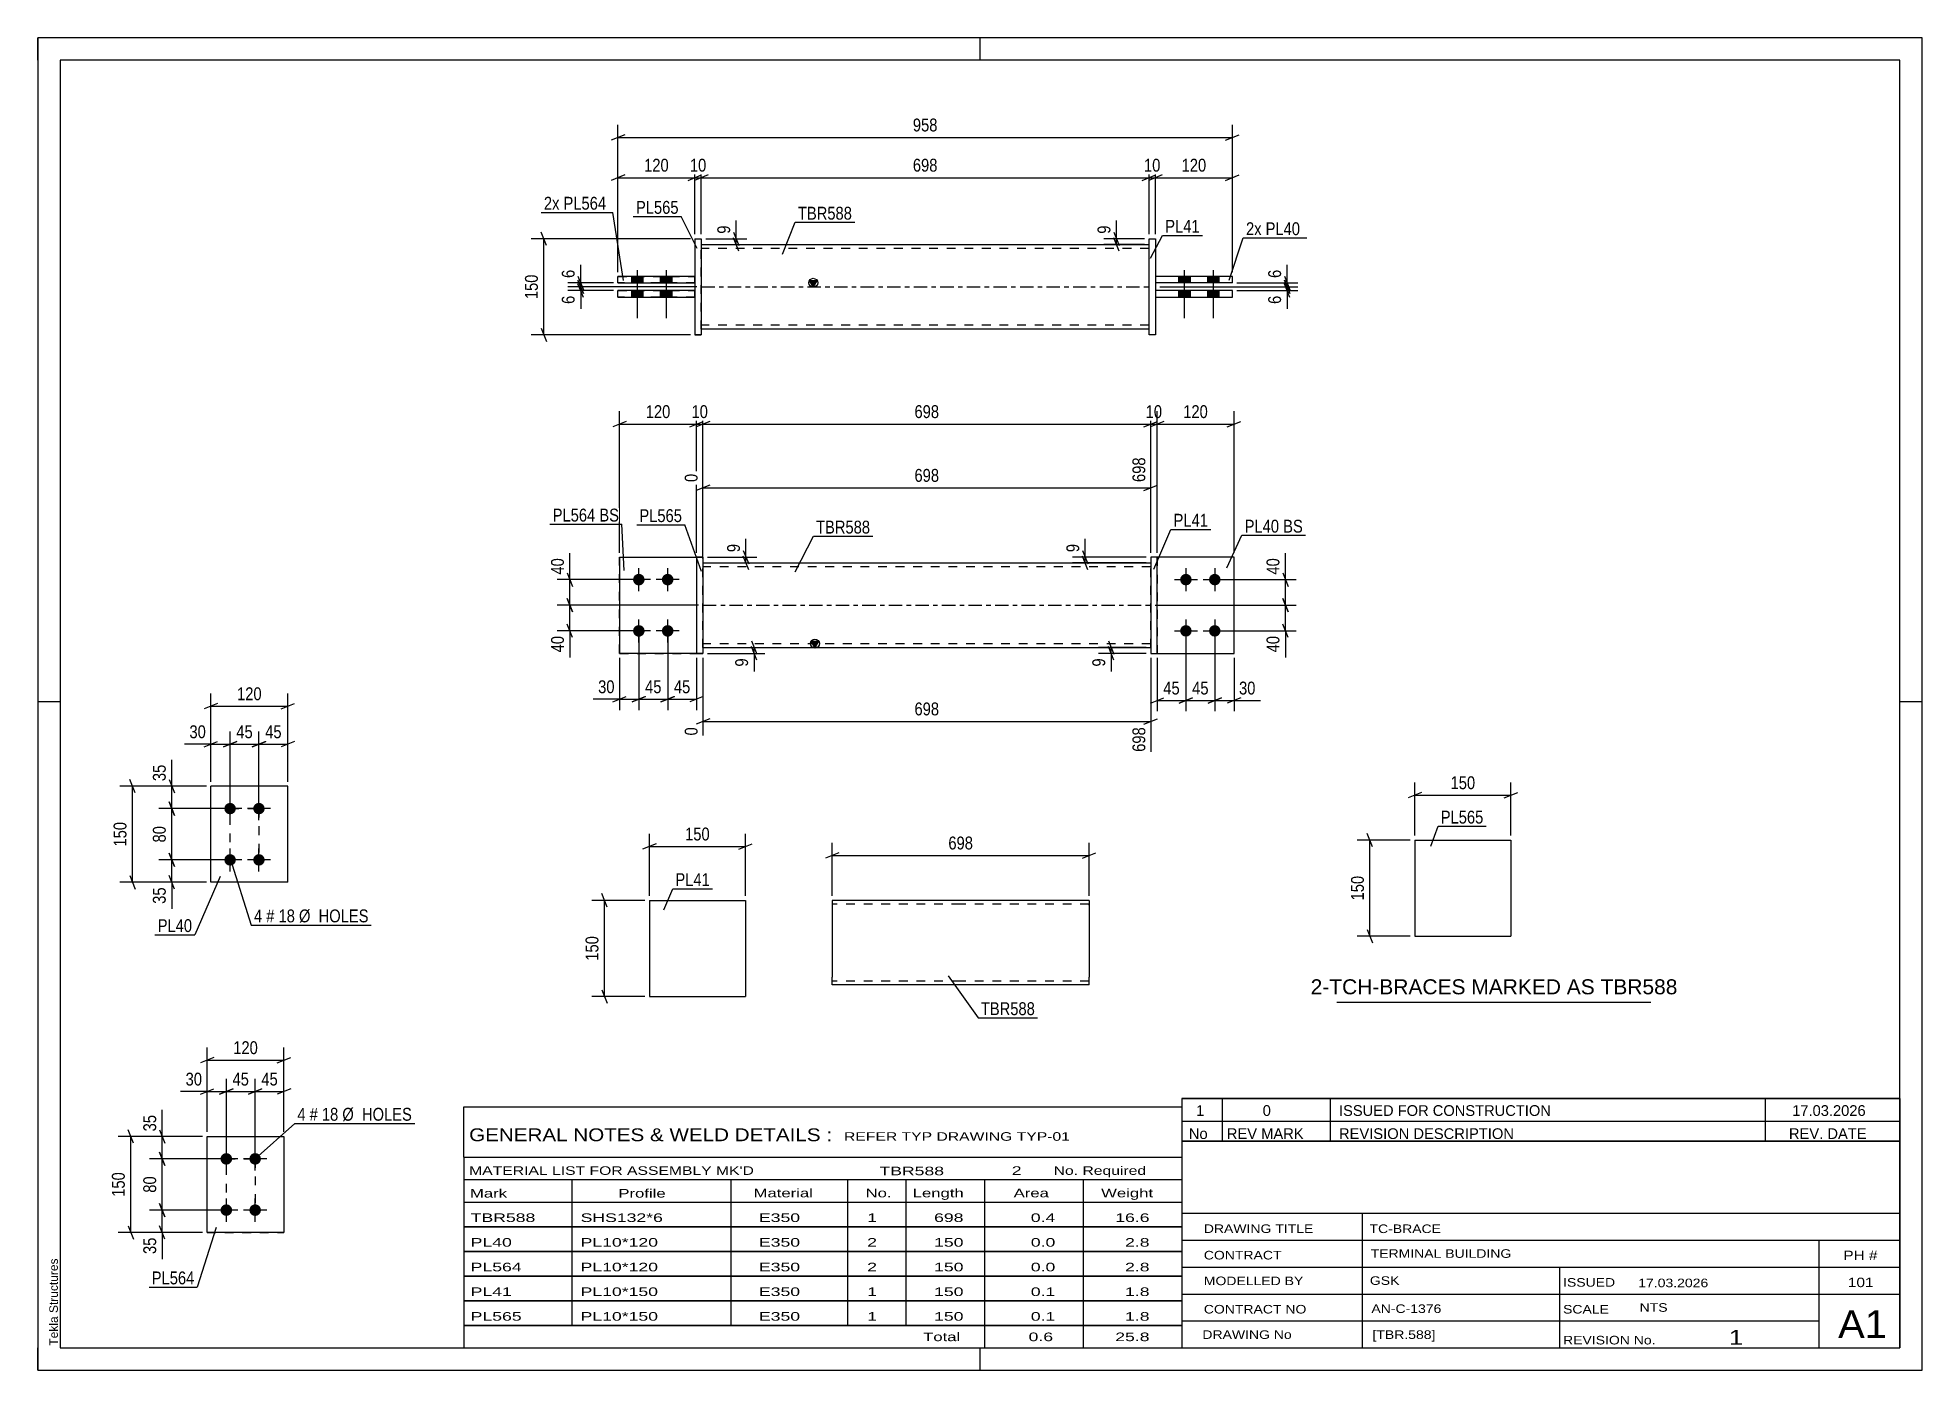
# Model space of a CAD drawing. Header units: millimetres. Extents: x 0 to 420, y 0 to 297.
import ezdxf

# ---------------------------------------------------------------- set-up
doc = ezdxf.new("R2010")
doc.units = ezdxf.units.MM
doc.linetypes.add('DXK_LINE_DOT2', pattern=[3.9198, 1.9599, -1.9599])
doc.linetypes.add('DXK_LINE_DOT3', pattern=[5.9187, 2.979, -0.9799, 0.9799, -0.9799])
doc.styles.add('Arial', font='ARIAL.TTF', dxfattribs={"height": 0.2})
doc.styles.add('Arial Narrow', font='ARIALN.TTF', dxfattribs={"height": 0.2})

# ---------------------------------------------------------------- blocks, each defined once
blk = doc.blocks.new('Unknown-585696536-1128')
at = {"color": 5, "linetype": 'Continuous'}
for p, q in [((420, 297), (0, 297)), ((0, 297), (0, 0)), ((0, 292), (0, 297)), ((210, 292), (210, 297)), ((420, 0), (420, 297)), ((415, 292), (5, 292)), ((5, 292), (5, 5)), ((415, 5), (415, 292)), ((5, 149), (0, 149)), ((420, 149), (415, 149)), ((0, 0), (0, 5)), ((5, 5), (415, 5)), ((210, 0), (210, 5)), ((0, 0), (420, 0))]:
    blk.add_line(p, q, dxfattribs=at)
at = {"color": 174, "linetype": 'Continuous', "style": 'Arial'}
blk.add_text('Tekla Structures', height=1.9102, rotation=90, dxfattribs=at).set_placement((4.5, 5.5))
blk = doc.blocks.new('Bolt-585696536-2512 - 2506')
at = {"linetype": 'Continuous'}
for points in [[(42.04, 45.84), (41.77, 45.87), (41.51, 45.95), (41.28, 46.08), (41.08, 46.26), (40.92, 46.48), (40.81, 46.73), (40.76, 46.99), (40.76, 47.26), (40.81, 47.52), (40.92, 47.77), (41.08, 47.99), (41.28, 48.17), (41.51, 48.3), (41.77, 48.38), (42.04, 48.41), (42.3, 48.38), (42.56, 48.3), (42.79, 48.17), (42.99, 47.99), (43.15, 47.77), (43.26, 47.52), (43.32, 47.26), (43.32, 46.99), (43.26, 46.73), (43.15, 46.48), (42.99, 46.26), (42.79, 46.08), (42.56, 45.95), (42.3, 45.87)], [(48.47, 45.84), (48.2, 45.87), (47.94, 45.95), (47.71, 46.08), (47.51, 46.26), (47.35, 46.48), (47.24, 46.73), (47.19, 46.99), (47.19, 47.26), (47.24, 47.52), (47.35, 47.77), (47.51, 47.99), (47.71, 48.17), (47.94, 48.3), (48.2, 48.38), (48.47, 48.41), (48.73, 48.38), (48.99, 48.3), (49.22, 48.17), (49.42, 47.99), (49.58, 47.77), (49.69, 47.52), (49.74, 47.26), (49.74, 46.99), (49.69, 46.73), (49.58, 46.48), (49.42, 46.26), (49.22, 46.08), (48.99, 45.95), (48.73, 45.87)], [(42.04, 34.41), (41.77, 34.44), (41.51, 34.52), (41.28, 34.66), (41.08, 34.84), (40.92, 35.05), (40.81, 35.3), (40.76, 35.56), (40.76, 35.83), (40.81, 36.09), (40.92, 36.34), (41.08, 36.56), (41.28, 36.74), (41.51, 36.87), (41.77, 36.95), (42.04, 36.98), (42.3, 36.95), (42.56, 36.87), (42.79, 36.74), (42.99, 36.56), (43.15, 36.34), (43.26, 36.09), (43.32, 35.83), (43.32, 35.56), (43.26, 35.3), (43.15, 35.05), (42.99, 34.84), (42.79, 34.66), (42.56, 34.52), (42.3, 34.44)], [(48.47, 34.41), (48.2, 34.44), (47.94, 34.52), (47.71, 34.66), (47.51, 34.84), (47.35, 35.05), (47.24, 35.3), (47.19, 35.56), (47.19, 35.83), (47.24, 36.09), (47.35, 36.34), (47.51, 36.56), (47.71, 36.74), (47.94, 36.87), (48.2, 36.95), (48.47, 36.98), (48.73, 36.95), (48.99, 36.87), (49.22, 36.74), (49.42, 36.56), (49.58, 36.34), (49.69, 36.09), (49.74, 35.83), (49.74, 35.56), (49.69, 35.3), (49.58, 35.05), (49.42, 34.84), (49.22, 34.66), (48.99, 34.52), (48.73, 34.44)]]:
    blk.add_hatch(color=1, dxfattribs=at).paths.add_polyline_path(points)
at = {"color": 1, "linetype": 'Continuous'}
for p, q in [((44.61, 47.12), (39.47, 47.12)), ((42.04, 44.55), (42.04, 49.7)), ((51.04, 47.12), (45.89, 47.12)), ((48.47, 44.55), (48.47, 49.7)), ((42.04, 33.12), (42.04, 38.27)), ((48.47, 33.12), (48.47, 38.27)), ((44.61, 35.7), (39.47, 35.7)), ((51.04, 35.7), (45.89, 35.7))]:
    blk.add_line(p, q, dxfattribs=at)
blk = doc.blocks.new('Part-585696536-2517 - 2506')
at = {"color": 2, "linetype": 'Continuous'}
for p, q in [((37.75, 52.12), (54.89, 52.12)), ((37.75, 30.7), (37.75, 52.12)), ((54.89, 52.12), (54.89, 52.12)), ((54.89, 52.12), (54.89, 30.7)), ((54.89, 30.7), (37.75, 30.7)), ((37.75, 30.7), (37.75, 30.7))]:
    blk.add_line(p, q, dxfattribs=at)
at = {"color": 7, "linetype": 'DXK_LINE_DOT2'}
for p, q in [((37.75, 52.12), (54.89, 52.12)), ((37.75, 30.7), (54.89, 30.7)), ((37.75, 30.7), (37.75, 30.7))]:
    blk.add_line(p, q, dxfattribs=at)
blk = doc.blocks.new('Part-585696536-2214 - 2208')
at = {"color": 2, "linetype": 'Continuous'}
for p, q in [((55.74, 130.18), (38.6, 130.18)), ((38.6, 108.76), (38.6, 130.18)), ((55.74, 108.76), (55.74, 130.18)), ((55.74, 108.76), (38.6, 108.76))]:
    blk.add_line(p, q, dxfattribs=at)
blk = doc.blocks.new('Bolt-585696536-2247 - 2208')
at = {"linetype": 'Continuous'}
for points in [[(42.88, 123.9, -1), (42.88, 126.47, -1)], [(49.31, 123.9, -1), (49.31, 126.47, -1)], [(42.88, 112.47, -1), (42.88, 115.04, -1)], [(49.31, 112.47, -1), (49.31, 115.04, -1)]]:
    blk.add_hatch(color=1, dxfattribs=at).paths.add_polyline_path(points)
at = {"color": 1, "linetype": 'Continuous'}
for p, q in [((42.88, 122.61), (42.88, 127.76)), ((49.31, 122.61), (49.31, 127.76)), ((45.46, 125.18), (40.31, 125.18)), ((51.88, 125.18), (46.74, 125.18)), ((45.46, 113.76), (40.31, 113.76)), ((42.88, 111.18), (42.88, 116.33)), ((51.88, 113.76), (46.74, 113.76)), ((49.31, 111.18), (49.31, 116.33))]:
    blk.add_line(p, q, dxfattribs=at)
blk = doc.blocks.new('Part-585696536-1856 - 1834')
at = {"color": 2, "linetype": 'Continuous'}
for p, q in [((129.68, 181.22), (146.83, 181.22)), ((129.68, 181.22), (129.68, 159.79)), ((146.83, 159.79), (129.68, 159.79)), ((129.68, 159.79), (129.68, 159.79))]:
    blk.add_line(p, q, dxfattribs=at)
at = {"color": 7, "linetype": 'DXK_LINE_DOT2'}
for p, q in [((129.68, 181.22), (146.83, 181.22)), ((146.83, 181.22), (146.83, 181.22)), ((146.83, 181.22), (146.83, 159.79)), ((129.68, 159.79), (146.83, 159.79)), ((129.68, 159.79), (129.68, 159.79))]:
    blk.add_line(p, q, dxfattribs=at)
blk = doc.blocks.new('Part-585696536-1840 - 1834')
at = {"linetype": 'Continuous'}
blk.add_hatch(color=2, dxfattribs=at).paths.add_polyline_path([(173.2, 161.08), (172.4, 162.48), (174, 162.48)])
at = {"color": 2, "linetype": 'Continuous'}
for p, q in [((148.26, 179.93), (248.04, 179.93)), ((148.26, 161.08), (248.04, 161.08)), ((173.2, 161.08), (172.4, 162.48)), ((172.4, 162.48), (174, 162.48)), ((174, 162.48), (173.2, 161.08))]:
    blk.add_line(p, q, dxfattribs=at)
at = {"color": 7, "linetype": 'DXK_LINE_DOT2'}
for p, q in [((148.26, 161.08), (148.26, 179.93)), ((248.04, 179.08), (148.26, 179.08)), ((248.04, 161.08), (248.04, 179.93)), ((248.04, 161.93), (148.26, 161.93))]:
    blk.add_line(p, q, dxfattribs=at)
at = {"color": 7, "linetype": 'DXK_LINE_DOT3'}
blk.add_line((148.26, 170.51), (248.04, 170.51), dxfattribs=at)
at = {"color": 2, "linetype": 'Continuous'}
blk.add_circle((173.2, 161.98), 1, dxfattribs=at)
blk = doc.blocks.new('Part-585696536-1861 - 1834')
at = {"color": 7, "linetype": 'DXK_LINE_DOT2'}
for p, q in [((129.68, 181.22), (146.83, 181.22)), ((129.68, 181.22), (146.83, 181.22)), ((129.68, 159.79), (129.68, 181.22)), ((146.83, 181.22), (146.83, 181.22)), ((146.83, 181.22), (146.83, 159.79)), ((129.68, 159.79), (146.83, 159.79)), ((146.83, 159.79), (129.68, 159.79)), ((129.68, 159.79), (129.68, 159.79))]:
    blk.add_line(p, q, dxfattribs=at)
blk = doc.blocks.new('Part-585696536-1845 - 1834')
at = {"color": 7, "linetype": 'DXK_LINE_DOT2'}
for p, q in [((266.61, 181.22), (249.46, 181.22)), ((249.46, 181.22), (249.46, 159.79)), ((266.61, 159.79), (266.61, 181.22)), ((249.46, 159.79), (266.61, 159.79))]:
    blk.add_line(p, q, dxfattribs=at)
blk = doc.blocks.new('Part-585696536-1851 - 1834')
at = {"color": 2, "linetype": 'Continuous'}
for p, q in [((248.04, 181.22), (248.04, 159.79)), ((249.46, 181.22), (248.04, 181.22)), ((249.46, 159.79), (249.46, 181.22)), ((248.04, 159.79), (249.46, 159.79))]:
    blk.add_line(p, q, dxfattribs=at)
blk = doc.blocks.new('Part-585696536-1866 - 1834')
at = {"color": 2, "linetype": 'Continuous'}
for p, q in [((148.26, 181.22), (146.83, 181.22)), ((146.83, 181.22), (146.83, 159.79)), ((148.26, 181.22), (148.26, 181.22)), ((148.26, 181.22), (148.26, 159.79)), ((146.83, 159.79), (148.26, 159.79))]:
    blk.add_line(p, q, dxfattribs=at)
at = {"color": 7, "linetype": 'DXK_LINE_DOT2'}
for p, q in [((146.83, 181.22), (148.26, 181.22)), ((148.26, 159.79), (146.83, 159.79))]:
    blk.add_line(p, q, dxfattribs=at)
blk = doc.blocks.new('Bolt-585696536-1867 - 1834')
at = {"linetype": 'Continuous'}
for points in [[(255.89, 177.51, -1), (255.89, 174.93, -1)], [(262.32, 177.51, -1), (262.32, 174.93, -1)], [(255.89, 166.08, -1), (255.89, 163.51, -1)], [(262.32, 166.08, -1), (262.32, 163.51, -1)]]:
    blk.add_hatch(color=1, dxfattribs=at).paths.add_polyline_path(points)
at = {"color": 1, "linetype": 'Continuous'}
for p, q in [((255.89, 178.79), (255.89, 173.65)), ((262.32, 178.79), (262.32, 173.65)), ((253.32, 176.22), (258.46, 176.22)), ((259.75, 176.22), (264.89, 176.22)), ((253.32, 164.79), (258.46, 164.79)), ((255.89, 167.36), (255.89, 162.22)), ((259.75, 164.79), (264.89, 164.79)), ((262.32, 167.36), (262.32, 162.22))]:
    blk.add_line(p, q, dxfattribs=at)
blk = doc.blocks.new('Bolt-585696536-1868 - 1834')
at = {"linetype": 'Continuous'}
for points in [[(133.97, 174.93), (133.7, 174.96), (133.45, 175.05), (133.21, 175.18), (133.01, 175.36), (132.86, 175.58), (132.75, 175.82), (132.69, 176.09), (132.69, 176.35), (132.75, 176.62), (132.86, 176.86), (133.01, 177.08), (133.21, 177.26), (133.45, 177.39), (133.7, 177.48), (133.97, 177.51), (134.24, 177.48), (134.49, 177.39), (134.73, 177.26), (134.93, 177.08), (135.08, 176.86), (135.19, 176.62), (135.25, 176.35), (135.25, 176.09), (135.19, 175.82), (135.08, 175.58), (134.93, 175.36), (134.73, 175.18), (134.49, 175.05), (134.24, 174.96)], [(140.4, 174.93), (140.13, 174.96), (139.88, 175.05), (139.64, 175.18), (139.44, 175.36), (139.28, 175.58), (139.18, 175.82), (139.12, 176.09), (139.12, 176.35), (139.18, 176.62), (139.28, 176.86), (139.44, 177.08), (139.64, 177.26), (139.88, 177.39), (140.13, 177.48), (140.4, 177.51), (140.67, 177.48), (140.92, 177.39), (141.15, 177.26), (141.35, 177.08), (141.51, 176.86), (141.62, 176.62), (141.68, 176.35), (141.68, 176.09), (141.62, 175.82), (141.51, 175.58), (141.35, 175.36), (141.15, 175.18), (140.92, 175.05), (140.67, 174.96)], [(133.97, 163.51), (133.7, 163.53), (133.45, 163.62), (133.21, 163.75), (133.01, 163.93), (132.86, 164.15), (132.75, 164.39), (132.69, 164.66), (132.69, 164.93), (132.75, 165.19), (132.86, 165.43), (133.01, 165.65), (133.21, 165.83), (133.45, 165.97), (133.7, 166.05), (133.97, 166.08), (134.24, 166.05), (134.49, 165.97), (134.73, 165.83), (134.93, 165.65), (135.08, 165.43), (135.19, 165.19), (135.25, 164.93), (135.25, 164.66), (135.19, 164.39), (135.08, 164.15), (134.93, 163.93), (134.73, 163.75), (134.49, 163.62), (134.24, 163.53)], [(140.4, 163.51), (140.13, 163.53), (139.88, 163.62), (139.64, 163.75), (139.44, 163.93), (139.28, 164.15), (139.18, 164.39), (139.12, 164.66), (139.12, 164.93), (139.18, 165.19), (139.28, 165.43), (139.44, 165.65), (139.64, 165.83), (139.88, 165.97), (140.13, 166.05), (140.4, 166.08), (140.67, 166.05), (140.92, 165.97), (141.15, 165.83), (141.35, 165.65), (141.51, 165.43), (141.62, 165.19), (141.68, 164.93), (141.68, 164.66), (141.62, 164.39), (141.51, 164.15), (141.35, 163.93), (141.15, 163.75), (140.92, 163.62), (140.67, 163.53)]]:
    blk.add_hatch(color=1, dxfattribs=at).paths.add_polyline_path(points)
at = {"color": 1, "linetype": 'Continuous'}
for p, q in [((133.97, 173.65), (133.97, 178.79)), ((140.4, 173.65), (140.4, 178.79)), ((136.54, 176.22), (131.4, 176.22)), ((142.97, 176.22), (137.83, 176.22)), ((136.54, 164.79), (131.4, 164.79)), ((133.97, 162.22), (133.97, 167.36)), ((142.97, 164.79), (137.83, 164.79)), ((140.4, 162.22), (140.4, 167.36))]:
    blk.add_line(p, q, dxfattribs=at)
blk = doc.blocks.new('Part-585696536-1874 - 1834')
at = {"color": 2, "linetype": 'Continuous'}
for p, q in [((266.61, 181.22), (249.46, 181.22)), ((266.61, 159.79), (266.61, 181.22)), ((249.46, 159.79), (266.61, 159.79))]:
    blk.add_line(p, q, dxfattribs=at)
at = {"color": 7, "linetype": 'DXK_LINE_DOT2'}
blk.add_line((249.46, 181.22), (249.46, 159.79), dxfattribs=at)
blk = doc.blocks.new('Bolt-585696536-1538 - 1531')
at = {"linetype": 'Continuous'}
for points in [[(256.81, 243.76), (254.24, 243.76), (254.24, 242.33), (256.81, 242.33)], [(256.81, 243.76), (254.24, 243.76), (254.24, 242.33), (256.81, 242.33)], [(263.24, 243.76), (260.67, 243.76), (260.67, 242.33), (263.24, 242.33)], [(263.24, 243.76), (260.67, 243.76), (260.67, 242.33), (263.24, 242.33)], [(256.81, 240.62), (254.24, 240.62), (254.24, 239.19), (256.81, 239.19)], [(256.81, 240.62), (254.24, 240.62), (254.24, 239.19), (256.81, 239.19)], [(263.24, 240.62), (260.67, 240.62), (260.67, 239.19), (263.24, 239.19)], [(263.24, 240.62), (260.67, 240.62), (260.67, 239.19), (263.24, 239.19)]]:
    blk.add_hatch(color=1, dxfattribs=at).paths.add_polyline_path(points)
at = {"color": 1, "linetype": 'Continuous'}
for p, q in [((254.24, 243.76), (254.24, 242.33)), ((254.24, 243.76), (254.24, 242.33)), ((255.53, 245.19), (255.53, 234.47)), ((255.53, 245.19), (255.53, 234.47)), ((256.81, 243.76), (256.81, 242.33)), ((256.81, 243.76), (256.81, 242.33)), ((260.67, 243.76), (260.67, 242.33)), ((260.67, 243.76), (260.67, 242.33)), ((261.95, 245.19), (261.95, 234.47)), ((261.95, 245.19), (261.95, 234.47)), ((263.24, 243.76), (263.24, 242.33)), ((263.24, 243.76), (263.24, 242.33)), ((254.24, 240.62), (254.24, 239.19)), ((254.24, 240.62), (254.24, 239.19)), ((256.81, 240.62), (256.81, 239.19)), ((256.81, 240.62), (256.81, 239.19)), ((260.67, 240.62), (260.67, 239.19)), ((260.67, 240.62), (260.67, 239.19)), ((263.24, 240.62), (263.24, 239.19)), ((263.24, 240.62), (263.24, 239.19))]:
    blk.add_line(p, q, dxfattribs=at)
blk = doc.blocks.new('Part-585696536-1594 - 1531')
at = {"linetype": 'Continuous'}
blk.add_hatch(color=2, dxfattribs=at).paths.add_polyline_path([(172.83, 241.47), (172.03, 242.87), (173.63, 242.87)])
at = {"color": 2, "linetype": 'Continuous'}
for p, q in [((147.89, 250.9), (247.67, 250.9)), ((172.83, 241.47), (172.03, 242.87)), ((172.03, 242.87), (173.63, 242.87)), ((173.63, 242.87), (172.83, 241.47)), ((247.67, 232.04), (147.89, 232.04))]:
    blk.add_line(p, q, dxfattribs=at)
at = {"color": 7, "linetype": 'DXK_LINE_DOT2'}
for p, q in [((147.89, 232.04), (147.89, 250.9)), ((247.67, 250.04), (147.89, 250.04)), ((247.67, 232.04), (247.67, 250.9)), ((247.67, 232.9), (147.89, 232.9))]:
    blk.add_line(p, q, dxfattribs=at)
at = {"color": 7, "linetype": 'DXK_LINE_DOT3'}
blk.add_line((147.89, 241.47), (247.67, 241.47), dxfattribs=at)
at = {"color": 2, "linetype": 'Continuous'}
blk.add_circle((172.83, 242.37), 1, dxfattribs=at)
blk = doc.blocks.new('Part-585696536-1579 - 1531')
at = {"color": 2, "linetype": 'Continuous'}
for p, q in [((266.24, 240.62), (249.1, 240.62)), ((249.1, 240.62), (249.1, 239.19)), ((266.24, 239.19), (266.24, 240.62)), ((249.1, 239.19), (266.24, 239.19))]:
    blk.add_line(p, q, dxfattribs=at)
blk = doc.blocks.new('Bolt-585696536-1539 - 1531')
at = {"linetype": 'Continuous'}
for points in [[(132.32, 242.33), (134.89, 242.33), (134.89, 243.76), (132.32, 243.76)], [(132.32, 242.33), (134.89, 242.33), (134.89, 243.76), (132.32, 243.76)], [(138.74, 242.33), (141.32, 242.33), (141.32, 243.76), (138.74, 243.76)], [(138.74, 242.33), (141.32, 242.33), (141.32, 243.76), (138.74, 243.76)], [(132.32, 239.19), (134.89, 239.19), (134.89, 240.62), (132.32, 240.62)], [(132.32, 239.19), (134.89, 239.19), (134.89, 240.62), (132.32, 240.62)], [(138.74, 239.19), (141.32, 239.19), (141.32, 240.62), (138.74, 240.62)], [(138.74, 239.19), (141.32, 239.19), (141.32, 240.62), (138.74, 240.62)]]:
    blk.add_hatch(color=1, dxfattribs=at).paths.add_polyline_path(points)
at = {"color": 1, "linetype": 'Continuous'}
for p, q in [((132.32, 243.76), (132.32, 242.33)), ((132.32, 243.76), (132.32, 242.33)), ((133.6, 245.19), (133.6, 234.47)), ((133.6, 245.19), (133.6, 234.47)), ((134.89, 243.76), (134.89, 242.33)), ((134.89, 243.76), (134.89, 242.33)), ((138.74, 243.76), (138.74, 242.33)), ((138.74, 243.76), (138.74, 242.33)), ((140.03, 245.19), (140.03, 234.47)), ((140.03, 245.19), (140.03, 234.47)), ((141.32, 243.76), (141.32, 242.33)), ((141.32, 243.76), (141.32, 242.33)), ((132.32, 240.62), (132.32, 239.19)), ((132.32, 240.62), (132.32, 239.19)), ((134.89, 240.62), (134.89, 239.19)), ((134.89, 240.62), (134.89, 239.19)), ((138.74, 240.62), (138.74, 239.19)), ((138.74, 240.62), (138.74, 239.19)), ((141.32, 240.62), (141.32, 239.19)), ((141.32, 240.62), (141.32, 239.19))]:
    blk.add_line(p, q, dxfattribs=at)
blk = doc.blocks.new('Part-585696536-1544 - 1531')
at = {"color": 2, "linetype": 'Continuous'}
for p, q in [((146.46, 252.19), (147.89, 252.19)), ((146.46, 252.19), (146.46, 230.76)), ((147.89, 252.19), (147.89, 252.19)), ((147.89, 252.19), (147.89, 230.76)), ((147.89, 230.76), (146.46, 230.76)), ((146.46, 230.76), (146.46, 230.76))]:
    blk.add_line(p, q, dxfattribs=at)
at = {"color": 7, "linetype": 'DXK_LINE_DOT2'}
for p, q in [((146.46, 252.19), (147.89, 252.19)), ((146.46, 230.76), (147.89, 230.76)), ((146.46, 230.76), (146.46, 230.76))]:
    blk.add_line(p, q, dxfattribs=at)
blk = doc.blocks.new('Part-585696536-1559 - 1531')
at = {"color": 2, "linetype": 'Continuous'}
for p, q in [((146.46, 243.76), (129.32, 243.76)), ((129.32, 242.33), (129.32, 243.76)), ((146.46, 242.33), (146.46, 243.76)), ((129.32, 242.33), (146.46, 242.33)), ((129.32, 242.33), (129.32, 242.33))]:
    blk.add_line(p, q, dxfattribs=at)
at = {"color": 7, "linetype": 'DXK_LINE_DOT2'}
for p, q in [((129.32, 243.76), (146.46, 243.76)), ((146.46, 242.33), (129.32, 242.33))]:
    blk.add_line(p, q, dxfattribs=at)
blk = doc.blocks.new('Part-585696536-1574 - 1531')
at = {"color": 2, "linetype": 'Continuous'}
for p, q in [((249.1, 243.76), (249.1, 242.33)), ((266.24, 243.76), (249.1, 243.76)), ((266.24, 242.33), (266.24, 243.76)), ((266.24, 242.33), (249.1, 242.33))]:
    blk.add_line(p, q, dxfattribs=at)
blk = doc.blocks.new('Part-585696536-1614 - 1531')
at = {"color": 2, "linetype": 'Continuous'}
for p, q in [((247.67, 230.76), (247.67, 252.19)), ((247.67, 252.19), (249.1, 252.19)), ((249.1, 252.19), (249.1, 230.76)), ((249.1, 230.76), (247.67, 230.76))]:
    blk.add_line(p, q, dxfattribs=at)
blk = doc.blocks.new('Part-585696536-1619 - 1531')
at = {"color": 2, "linetype": 'Continuous'}
for p, q in [((146.46, 240.62), (129.32, 240.62)), ((129.32, 239.19), (129.32, 240.62)), ((146.46, 239.19), (146.46, 240.62)), ((129.32, 239.19), (146.46, 239.19)), ((129.32, 239.19), (129.32, 239.19))]:
    blk.add_line(p, q, dxfattribs=at)
at = {"color": 7, "linetype": 'DXK_LINE_DOT2'}
for p, q in [((129.32, 240.62), (146.46, 240.62)), ((146.46, 239.19), (129.32, 239.19))]:
    blk.add_line(p, q, dxfattribs=at)
blk = doc.blocks.new('Part-585696536-1295 - 1279')
at = {"color": 2, "linetype": 'Continuous'}
for p, q in [((306.9, 118.17), (328.33, 118.17)), ((306.9, 118.17), (306.9, 96.74)), ((328.33, 118.17), (328.33, 96.74)), ((306.9, 96.74), (328.33, 96.74))]:
    blk.add_line(p, q, dxfattribs=at)
blk = doc.blocks.new('Part-585696536-2455 - 2449')
at = {"color": 2, "linetype": 'Continuous'}
for p, q in [((136.31, 104.74), (136.31, 83.31)), ((136.31, 104.74), (157.74, 104.74)), ((157.74, 104.74), (157.74, 83.31)), ((136.31, 83.31), (157.74, 83.31))]:
    blk.add_line(p, q, dxfattribs=at)
blk = doc.blocks.new('Part-585696536-2485 - 2479')
at = {"color": 2, "linetype": 'Continuous'}
for p, q in [((205.64, 104.74), (177.07, 104.74)), ((177.07, 104.74), (177.07, 87.59)), ((234.31, 104.74), (205.74, 104.74)), ((234.31, 104.74), (234.31, 87.59)), ((177.07, 86.38), (177.07, 87.59)), ((177.07, 86.01), (177.07, 86.38)), ((177.07, 85.88), (177.07, 86.01)), ((205.64, 85.88), (177.07, 85.88)), ((234.31, 85.88), (205.74, 85.88)), ((234.31, 85.88), (234.31, 87.59))]:
    blk.add_line(p, q, dxfattribs=at)
at = {"color": 7, "linetype": 'DXK_LINE_DOT2'}
for p, q in [((205.64, 103.88), (177.07, 103.88)), ((234.31, 103.88), (205.74, 103.88)), ((234.31, 103.88), (234.31, 103.81)), ((234.31, 103.81), (234.31, 103.88)), ((234.31, 103.68), (234.31, 103.81)), ((234.31, 103.81), (234.31, 103.68)), ((177.07, 86.94), (177.07, 87.59)), ((177.07, 86.38), (177.07, 87.27)), ((177.07, 86.74), (177.07, 86.8)), ((177.07, 86.74), (177.07, 86.8)), ((205.64, 86.74), (177.07, 86.74)), ((177.07, 85.88), (177.07, 85.88)), ((234.31, 86.74), (205.74, 86.74)), ((234.31, 86.8), (234.31, 87.27)), ((234.31, 86.74), (234.31, 86.8))]:
    blk.add_line(p, q, dxfattribs=at)
blk = doc.blocks.new('Rectangle-585696536-2602 - 2506')
at = {"color": 1, "linetype": 'DXK_LINE_DOT2'}
blk.add_lwpolyline([(42.04, 47.12), (48.47, 47.12), (48.47, 35.7), (42.04, 35.7), (42.04, 47.12)], close=True, dxfattribs=at)
blk = doc.blocks.new('Rectangle-585696536-2436 - 2208')
at = {"color": 1, "linetype": 'DXK_LINE_DOT2'}
blk.add_lwpolyline([(42.88, 125.18), (49.31, 125.18), (49.31, 113.76), (42.88, 113.76), (42.88, 125.18)], close=True, dxfattribs=at)
blk = doc.blocks.new('StraightDimension-585696536-2541 - 2506')
at = {"color": 7, "linetype": 'Continuous'}
for p, q in [((41.04, 35.7), (24.9, 35.7)), ((27.15, 37.2), (28.35, 34.2)), ((27.75, 30.7), (27.75, 35.7)), ((36.75, 30.7), (24.9, 30.7)), ((28.35, 29.2), (27.15, 32.2))]:
    blk.add_line(p, q, dxfattribs=at)
at = {"color": 0}
blk.add_wipeout([(27, 30.17), (22.8, 30.17), (22.8, 25.32), (27, 25.32)], dxfattribs=at)
at = {"color": 7, "linetype": 'Continuous'}
blk.add_line((27.75, 30.7), (27.75, 24.79), dxfattribs=at)
blk.add_line((27.75, 30.7), (27.75, 24.79), dxfattribs=at)
at = {"color": 3, "style": 'Arial Narrow'}
blk.add_text('35', height=2.863, rotation=90.0002, dxfattribs=at).set_placement((26.4, 25.92))
blk = doc.blocks.new('StraightDimension-585696536-2519 - 2506')
at = {"color": 7, "linetype": 'Continuous'}
for p, q in [((37.75, 53.12), (37.75, 71.97)), ((54.89, 53.12), (54.89, 71.97)), ((39.25, 69.72), (36.25, 68.52)), ((37.75, 69.12), (54.89, 69.12)), ((53.39, 68.52), (56.39, 69.72))]:
    blk.add_line(p, q, dxfattribs=at)
at = {"color": 0}
blk.add_wipeout([(49.67, 69.87), (49.67, 74.07), (42.98, 74.07), (42.98, 69.87)], dxfattribs=at)
at = {"color": 3, "style": 'Arial Narrow'}
blk.add_text('120', height=2.863, dxfattribs=at).set_placement((43.58, 70.47))
blk = doc.blocks.new('StraightDimension-585696536-2530 - 2506')
at = {"color": 7, "linetype": 'Continuous'}
for p, q in [((36.75, 52.12), (17.9, 52.12)), ((21.35, 50.62), (20.15, 53.62)), ((20.75, 30.7), (20.75, 52.12)), ((36.75, 30.7), (17.9, 30.7)), ((20.15, 32.2), (21.35, 29.2))]:
    blk.add_line(p, q, dxfattribs=at)
at = {"color": 0}
blk.add_wipeout([(20, 44.75), (15.8, 44.75), (15.8, 38.07), (20, 38.07)], dxfattribs=at)
at = {"color": 3, "style": 'Arial Narrow'}
blk.add_text('150', height=2.863, rotation=90.0002, dxfattribs=at).set_placement((19.4, 38.67))
blk = doc.blocks.new('StraightDimension-585696536-2551 - 2506')
at = {"color": 7, "linetype": 'Continuous'}
for p, q in [((41.04, 47.12), (24.9, 47.12)), ((27.15, 48.62), (28.35, 45.62)), ((27.75, 35.7), (27.75, 47.12)), ((41.04, 35.7), (24.9, 35.7)), ((28.35, 34.2), (27.15, 37.2))]:
    blk.add_line(p, q, dxfattribs=at)
at = {"color": 0}
blk.add_wipeout([(27, 43.84), (22.8, 43.84), (22.8, 38.98), (27, 38.98)], dxfattribs=at)
at = {"color": 3, "style": 'Arial Narrow'}
blk.add_text('80', height=2.863, rotation=90.0002, dxfattribs=at).set_placement((26.4, 39.58))
blk = doc.blocks.new('StraightDimension-585696536-2561 - 2506')
at = {"color": 7, "linetype": 'Continuous'}
for p, q in [((36.75, 52.12), (24.9, 52.12)), ((27.15, 53.62), (28.35, 50.62)), ((27.75, 47.12), (27.75, 52.12)), ((41.04, 47.12), (24.9, 47.12)), ((28.35, 45.62), (27.15, 48.62))]:
    blk.add_line(p, q, dxfattribs=at)
at = {"color": 0}
blk.add_wipeout([(27, 57.51), (22.8, 57.51), (22.8, 52.65), (27, 52.65)], dxfattribs=at)
at = {"color": 7, "linetype": 'Continuous'}
blk.add_line((27.75, 52.12), (27.75, 58.03), dxfattribs=at)
blk.add_line((27.75, 52.12), (27.75, 58.03), dxfattribs=at)
at = {"color": 3, "style": 'Arial Narrow'}
blk.add_text('35', height=2.863, rotation=90.0002, dxfattribs=at).set_placement((26.4, 53.25))
blk = doc.blocks.new('StraightDimension-585696536-2572 - 2506')
at = {"color": 7, "linetype": 'Continuous'}
for p, q in [((37.75, 53.12), (37.75, 64.97)), ((42.04, 48.12), (42.04, 64.97)), ((36.25, 61.52), (39.25, 62.72)), ((37.75, 62.12), (42.04, 62.12)), ((43.54, 62.72), (40.54, 61.52))]:
    blk.add_line(p, q, dxfattribs=at)
at = {"color": 0}
blk.add_wipeout([(37.23, 62.87), (37.23, 67.07), (32.37, 67.07), (32.37, 62.87)], dxfattribs=at)
at = {"color": 7, "linetype": 'Continuous'}
blk.add_line((37.75, 62.12), (31.85, 62.12), dxfattribs=at)
blk.add_line((37.75, 62.12), (31.85, 62.12), dxfattribs=at)
at = {"color": 3, "style": 'Arial Narrow'}
blk.add_text('30', height=2.863, dxfattribs=at).set_placement((32.97, 63.47))
blk = doc.blocks.new('StraightDimension-585696536-2582 - 2506')
at = {"color": 7, "linetype": 'Continuous'}
for p, q in [((42.04, 48.12), (42.04, 64.97)), ((48.47, 48.12), (48.47, 64.97)), ((40.54, 61.52), (43.54, 62.72)), ((42.04, 62.12), (48.47, 62.12)), ((49.97, 62.72), (46.97, 61.52))]:
    blk.add_line(p, q, dxfattribs=at)
at = {"color": 0}
blk.add_wipeout([(47.68, 62.87), (47.68, 67.07), (42.82, 67.07), (42.82, 62.87)], dxfattribs=at)
at = {"color": 3, "style": 'Arial Narrow'}
blk.add_text('45', height=2.863, dxfattribs=at).set_placement((43.42, 63.47))
blk = doc.blocks.new('StraightDimension-585696536-2592 - 2506')
at = {"color": 7, "linetype": 'Continuous'}
for p, q in [((48.47, 48.12), (48.47, 64.97)), ((54.89, 53.12), (54.89, 64.97)), ((46.97, 61.52), (49.97, 62.72)), ((48.47, 62.12), (54.89, 62.12)), ((56.39, 62.72), (53.39, 61.52))]:
    blk.add_line(p, q, dxfattribs=at)
at = {"color": 0}
blk.add_wipeout([(54.11, 62.87), (54.11, 67.07), (49.25, 67.07), (49.25, 62.87)], dxfattribs=at)
at = {"color": 3, "style": 'Arial Narrow'}
blk.add_text('45', height=2.863, dxfattribs=at).set_placement((49.85, 63.47))
blk = doc.blocks.new('StraightDimension-585696536-2356 - 2208')
at = {"color": 7, "linetype": 'Continuous'}
for p, q in [((41.38, 138.93), (44.38, 140.13)), ((42.88, 126.18), (42.88, 142.38)), ((42.88, 139.53), (49.31, 139.53)), ((50.81, 140.13), (47.81, 138.93)), ((49.31, 126.18), (49.31, 142.38))]:
    blk.add_line(p, q, dxfattribs=at)
at = {"color": 0}
blk.add_wipeout([(48.53, 140.28), (48.53, 144.48), (43.67, 144.48), (43.67, 140.28)], dxfattribs=at)
at = {"color": 3, "style": 'Arial Narrow'}
blk.add_text('45', height=2.863, dxfattribs=at).set_placement((44.27, 140.88))
blk = doc.blocks.new('StraightDimension-585696536-2413 - 2208')
at = {"color": 7, "linetype": 'Continuous'}
for p, q in [((29.28, 126.68), (30.48, 123.68)), ((41.88, 125.18), (27.03, 125.18)), ((29.88, 113.76), (29.88, 125.18)), ((41.88, 113.76), (27.03, 113.76)), ((30.48, 112.26), (29.28, 115.26))]:
    blk.add_line(p, q, dxfattribs=at)
at = {"color": 0}
blk.add_wipeout([(29.13, 121.9), (24.93, 121.9), (24.93, 117.04), (29.13, 117.04)], dxfattribs=at)
at = {"color": 3, "style": 'Arial Narrow'}
blk.add_text('80', height=2.863, rotation=90.0002, dxfattribs=at).set_placement((28.53, 117.64))
blk = doc.blocks.new('StraightDimension-585696536-2323 - 2208')
at = {"color": 7, "linetype": 'Continuous'}
for p, q in [((40.1, 148.6), (37.1, 147.4)), ((38.6, 131.18), (38.6, 150.85)), ((38.6, 148), (55.74, 148)), ((54.24, 147.4), (57.24, 148.6)), ((55.74, 131.18), (55.74, 150.85))]:
    blk.add_line(p, q, dxfattribs=at)
at = {"color": 0}
blk.add_wipeout([(50.51, 148.75), (50.51, 152.95), (43.83, 152.95), (43.83, 148.75)], dxfattribs=at)
at = {"color": 3, "style": 'Arial Narrow'}
blk.add_text('120', height=2.863, dxfattribs=at).set_placement((44.43, 149.35))
blk = doc.blocks.new('StraightDimension-585696536-2343 - 2208')
at = {"color": 7, "linetype": 'Continuous'}
for p, q in [((37.1, 138.93), (40.1, 140.13)), ((38.6, 131.18), (38.6, 142.38)), ((38.6, 139.53), (42.88, 139.53)), ((44.38, 140.13), (41.38, 138.93)), ((42.88, 126.18), (42.88, 142.38))]:
    blk.add_line(p, q, dxfattribs=at)
at = {"color": 0}
blk.add_wipeout([(38.07, 140.28), (38.07, 144.48), (33.22, 144.48), (33.22, 140.28)], dxfattribs=at)
at = {"color": 7, "linetype": 'Continuous'}
blk.add_line((38.6, 139.53), (32.69, 139.53), dxfattribs=at)
blk.add_line((38.6, 139.53), (32.69, 139.53), dxfattribs=at)
at = {"color": 3, "style": 'Arial Narrow'}
blk.add_text('30', height=2.863, dxfattribs=at).set_placement((33.82, 140.88))
blk = doc.blocks.new('StraightDimension-585696536-2366 - 2208')
at = {"color": 7, "linetype": 'Continuous'}
for p, q in [((47.81, 138.93), (50.81, 140.13)), ((49.31, 126.18), (49.31, 142.38)), ((49.31, 139.53), (55.74, 139.53)), ((57.24, 140.13), (54.24, 138.93)), ((55.74, 131.18), (55.74, 142.38))]:
    blk.add_line(p, q, dxfattribs=at)
at = {"color": 0}
blk.add_wipeout([(54.96, 140.28), (54.96, 144.48), (50.1, 144.48), (50.1, 140.28)], dxfattribs=at)
at = {"color": 3, "style": 'Arial Narrow'}
blk.add_text('45', height=2.863, dxfattribs=at).set_placement((50.7, 140.88))
blk = doc.blocks.new('StraightDimension-585696536-2383 - 2208')
at = {"color": 7, "linetype": 'Continuous'}
for p, q in [((21.73, 128.68), (20.53, 131.68)), ((37.6, 130.18), (18.28, 130.18)), ((21.13, 108.76), (21.13, 130.18)), ((20.53, 110.26), (21.73, 107.26)), ((37.6, 108.76), (18.28, 108.76))]:
    blk.add_line(p, q, dxfattribs=at)
at = {"color": 0}
blk.add_wipeout([(20.38, 122.81), (16.18, 122.81), (16.18, 116.13), (20.38, 116.13)], dxfattribs=at)
at = {"color": 3, "style": 'Arial Narrow'}
blk.add_text('150', height=2.863, rotation=90.0002, dxfattribs=at).set_placement((19.78, 116.73))
blk = doc.blocks.new('StraightDimension-585696536-2400 - 2208')
at = {"color": 7, "linetype": 'Continuous'}
for p, q in [((29.28, 131.68), (30.48, 128.68)), ((37.6, 130.18), (27.03, 130.18)), ((30.48, 123.68), (29.28, 126.68)), ((29.88, 125.18), (29.88, 130.18)), ((41.88, 125.18), (27.03, 125.18))]:
    blk.add_line(p, q, dxfattribs=at)
at = {"color": 0}
blk.add_wipeout([(29.13, 135.57), (24.93, 135.57), (24.93, 130.71), (29.13, 130.71)], dxfattribs=at)
at = {"color": 7, "linetype": 'Continuous'}
blk.add_line((29.88, 130.18), (29.88, 136.09), dxfattribs=at)
blk.add_line((29.88, 130.18), (29.88, 136.09), dxfattribs=at)
at = {"color": 3, "style": 'Arial Narrow'}
blk.add_text('35', height=2.863, rotation=90.0002, dxfattribs=at).set_placement((28.53, 131.31))
blk = doc.blocks.new('StraightDimension-585696536-2423 - 2208')
at = {"color": 7, "linetype": 'Continuous'}
for p, q in [((41.88, 113.76), (27.03, 113.76)), ((29.28, 115.26), (30.48, 112.26)), ((29.88, 108.76), (29.88, 113.76)), ((30.48, 107.26), (29.28, 110.26)), ((37.6, 108.76), (27.03, 108.76))]:
    blk.add_line(p, q, dxfattribs=at)
at = {"color": 0}
blk.add_wipeout([(29.13, 108.23), (24.93, 108.23), (24.93, 103.37), (29.13, 103.37)], dxfattribs=at)
at = {"color": 7, "linetype": 'Continuous'}
blk.add_line((29.88, 108.76), (29.88, 102.85), dxfattribs=at)
blk.add_line((29.88, 108.76), (29.88, 102.85), dxfattribs=at)
at = {"color": 3, "style": 'Arial Narrow'}
blk.add_text('35', height=2.863, rotation=90.0002, dxfattribs=at).set_placement((28.53, 103.97))
blk = doc.blocks.new('StraightDimension-585696536-2028 - 1834')
at = {"color": 7, "linetype": 'Continuous'}
for p, q in [((255.89, 163.79), (255.89, 146.87)), ((249.46, 158.79), (249.46, 146.87)), ((247.96, 148.67), (250.96, 149.87)), ((249.46, 149.27), (255.89, 149.27)), ((257.39, 149.87), (254.39, 148.67))]:
    blk.add_line(p, q, dxfattribs=at)
at = {"color": 0}
blk.add_wipeout([(255.11, 150.02), (255.11, 154.22), (250.25, 154.22), (250.25, 150.02)], dxfattribs=at)
at = {"color": 3, "style": 'Arial Narrow'}
blk.add_text('45', height=2.863, dxfattribs=at).set_placement((250.85, 150.62))
blk = doc.blocks.new('StraightDimension-585696536-1964 - 1834')
at = {"color": 7, "linetype": 'Continuous'}
for p, q in [((247.04, 181.22), (230.61, 181.22)), ((232.86, 182.72), (234.06, 179.72)), ((234.06, 178.43), (232.86, 181.43)), ((233.46, 179.93), (233.46, 181.22)), ((247.04, 179.93), (230.61, 179.93))]:
    blk.add_line(p, q, dxfattribs=at)
at = {"color": 0}
blk.add_wipeout([(232.71, 184.77), (228.51, 184.77), (228.51, 181.74), (232.71, 181.74)], dxfattribs=at)
at = {"color": 7, "linetype": 'Continuous'}
blk.add_line((233.46, 181.22), (233.46, 185.3), dxfattribs=at)
blk.add_line((233.46, 181.22), (233.46, 185.3), dxfattribs=at)
at = {"color": 3, "style": 'Arial Narrow'}
blk.add_text('9', height=2.86, rotation=90.0002, dxfattribs=at).set_placement((232.11, 182.34))
blk = doc.blocks.new('StraightDimension-585696536-1973 - 1834')
at = {"color": 7, "linetype": 'Continuous'}
for p, q in [((277.47, 177.72), (278.67, 174.72)), ((263.32, 176.22), (280.47, 176.22)), ((278.07, 170.51), (278.07, 176.22)), ((249.04, 170.51), (280.47, 170.51)), ((278.67, 169.01), (277.47, 172.01))]:
    blk.add_line(p, q, dxfattribs=at)
at = {"color": 0}
blk.add_wipeout([(277.32, 181.6), (273.12, 181.6), (273.12, 176.74), (277.32, 176.74)], dxfattribs=at)
at = {"color": 7, "linetype": 'Continuous'}
blk.add_line((278.07, 176.22), (278.07, 182.13), dxfattribs=at)
blk.add_line((278.07, 176.22), (278.07, 182.13), dxfattribs=at)
at = {"color": 3, "style": 'Arial Narrow'}
blk.add_text('40', height=2.863, rotation=90.0002, dxfattribs=at).set_placement((276.72, 177.34))
blk = doc.blocks.new('StraightDimension-585696536-2130 - 1834')
at = {"color": 7, "linetype": 'Continuous'}
for p, q in [((133.97, 163.79), (133.97, 147.16)), ((129.68, 158.79), (129.68, 147.16)), ((128.18, 148.96), (131.18, 150.16)), ((129.68, 149.56), (133.97, 149.56)), ((135.47, 150.16), (132.47, 148.96))]:
    blk.add_line(p, q, dxfattribs=at)
at = {"color": 0}
blk.add_wipeout([(129.16, 150.31), (129.16, 154.51), (124.3, 154.51), (124.3, 150.31)], dxfattribs=at)
at = {"color": 7, "linetype": 'Continuous'}
blk.add_line((129.68, 149.56), (123.78, 149.56), dxfattribs=at)
blk.add_line((129.68, 149.56), (123.78, 149.56), dxfattribs=at)
at = {"color": 3, "style": 'Arial Narrow'}
blk.add_text('30', height=2.863, dxfattribs=at).set_placement((124.9, 150.91))
blk = doc.blocks.new('StraightDimension-585696536-1915 - 1834')
at = {"color": 7, "linetype": 'Continuous'}
for p, q in [((149.76, 211.48), (146.76, 210.28)), ((148.26, 182.22), (148.26, 213.73)), ((148.26, 210.88), (248.04, 210.88)), ((246.54, 210.28), (249.54, 211.48)), ((248.04, 182.22), (248.04, 213.73))]:
    blk.add_line(p, q, dxfattribs=at)
at = {"color": 0}
blk.add_wipeout([(201.49, 211.63), (201.49, 215.83), (194.8, 215.83), (194.8, 211.63)], dxfattribs=at)
at = {"color": 3, "style": 'Arial Narrow'}
blk.add_text('698', height=2.863, dxfattribs=at).set_placement((195.4, 212.23))
blk = doc.blocks.new('StraightDimension-585696536-2081 - 1834')
at = {"color": 7, "linetype": 'Continuous'}
for p, q in [((149.26, 181.22), (160.25, 181.22)), ((157.25, 182.72), (158.45, 179.72)), ((158.45, 178.43), (157.25, 181.43)), ((157.85, 179.93), (157.85, 181.22)), ((149.26, 179.93), (160.25, 179.93))]:
    blk.add_line(p, q, dxfattribs=at)
at = {"color": 0}
blk.add_wipeout([(157.1, 184.77), (152.9, 184.77), (152.9, 181.74), (157.1, 181.74)], dxfattribs=at)
at = {"color": 7, "linetype": 'Continuous'}
blk.add_line((157.85, 181.22), (157.85, 185.3), dxfattribs=at)
blk.add_line((157.85, 181.22), (157.85, 185.3), dxfattribs=at)
at = {"color": 3, "style": 'Arial Narrow'}
blk.add_text('9', height=2.86, rotation=90.0002, dxfattribs=at).set_placement((156.5, 182.34))
blk = doc.blocks.new('StraightDimension-585696536-1876 - 1834')
at = {"color": 7, "linetype": 'Continuous'}
for p, q in [((131.18, 211.48), (128.18, 210.28)), ((129.68, 182.22), (129.68, 213.73)), ((129.68, 210.88), (146.83, 210.88)), ((145.33, 210.28), (148.33, 211.48)), ((146.83, 182.22), (146.83, 213.73))]:
    blk.add_line(p, q, dxfattribs=at)
at = {"color": 0}
blk.add_wipeout([(141.6, 211.63), (141.6, 215.83), (134.91, 215.83), (134.91, 211.63)], dxfattribs=at)
at = {"color": 3, "style": 'Arial Narrow'}
blk.add_text('120', height=2.863, dxfattribs=at).set_placement((135.51, 212.23))
blk = doc.blocks.new('StraightDimension-585696536-1898 - 1834')
at = {"color": 7, "linetype": 'Continuous'}
for p, q in [((145.33, 210.28), (148.33, 211.48)), ((149.76, 211.48), (146.76, 210.28)), ((146.83, 182.22), (146.83, 213.73)), ((146.83, 210.88), (148.26, 210.88)), ((148.26, 182.22), (148.26, 213.73))]:
    blk.add_line(p, q, dxfattribs=at)
at = {"color": 0}
blk.add_wipeout([(149.97, 211.63), (149.97, 215.83), (145.11, 215.83), (145.11, 211.63)], dxfattribs=at)
at = {"color": 3, "style": 'Arial Narrow'}
blk.add_text('10', height=2.863, dxfattribs=at).set_placement((145.71, 212.23))
blk = doc.blocks.new('StraightDimension-585696536-1924 - 1834')
at = {"color": 7, "linetype": 'Continuous'}
for p, q in [((246.54, 210.28), (249.54, 211.48)), ((250.96, 211.48), (247.96, 210.28)), ((248.04, 182.22), (248.04, 213.73)), ((248.04, 210.88), (249.46, 210.88)), ((249.46, 182.22), (249.46, 213.73))]:
    blk.add_line(p, q, dxfattribs=at)
at = {"color": 0}
blk.add_wipeout([(251.18, 211.63), (251.18, 215.83), (246.32, 215.83), (246.32, 211.63)], dxfattribs=at)
at = {"color": 3, "style": 'Arial Narrow'}
blk.add_text('10', height=2.863, dxfattribs=at).set_placement((246.92, 212.23))
blk = doc.blocks.new('StraightDimension-585696536-2005 - 1834')
at = {"color": 7, "linetype": 'Continuous'}
for p, q in [((262.32, 163.79), (262.32, 146.87)), ((266.61, 158.79), (266.61, 146.87)), ((260.82, 148.67), (263.82, 149.87)), ((262.32, 149.27), (266.61, 149.27)), ((268.11, 149.87), (265.11, 148.67))]:
    blk.add_line(p, q, dxfattribs=at)
at = {"color": 0}
blk.add_wipeout([(271.99, 150.02), (271.99, 154.22), (267.13, 154.22), (267.13, 150.02)], dxfattribs=at)
at = {"color": 7, "linetype": 'Continuous'}
blk.add_line((266.61, 149.27), (272.51, 149.27), dxfattribs=at)
blk.add_line((266.61, 149.27), (272.51, 149.27), dxfattribs=at)
at = {"color": 3, "style": 'Arial Narrow'}
blk.add_text('30', height=2.863, dxfattribs=at).set_placement((267.73, 150.62))
blk = doc.blocks.new('StraightDimension-585696536-1941 - 1834')
at = {"color": 7, "linetype": 'Continuous'}
for p, q in [((250.96, 211.48), (247.96, 210.28)), ((249.46, 182.22), (249.46, 213.73)), ((249.46, 210.88), (266.61, 210.88)), ((265.11, 210.28), (268.11, 211.48)), ((266.61, 182.22), (266.61, 213.73))]:
    blk.add_line(p, q, dxfattribs=at)
at = {"color": 0}
blk.add_wipeout([(261.38, 211.63), (261.38, 215.83), (254.69, 215.83), (254.69, 211.63)], dxfattribs=at)
at = {"color": 3, "style": 'Arial Narrow'}
blk.add_text('120', height=2.863, dxfattribs=at).set_placement((255.29, 212.23))
blk = doc.blocks.new('StraightDimension-585696536-1986 - 1834')
at = {"color": 7, "linetype": 'Continuous'}
for p, q in [((249.04, 170.51), (280.47, 170.51)), ((277.47, 172.01), (278.67, 169.01)), ((278.07, 164.79), (278.07, 170.51)), ((263.32, 164.79), (280.47, 164.79)), ((278.67, 163.29), (277.47, 166.29))]:
    blk.add_line(p, q, dxfattribs=at)
at = {"color": 0}
blk.add_wipeout([(277.32, 164.27), (273.12, 164.27), (273.12, 159.41), (277.32, 159.41)], dxfattribs=at)
at = {"color": 7, "linetype": 'Continuous'}
blk.add_line((278.07, 164.79), (278.07, 158.88), dxfattribs=at)
blk.add_line((278.07, 164.79), (278.07, 158.88), dxfattribs=at)
at = {"color": 3, "style": 'Arial Narrow'}
blk.add_text('40', height=2.863, rotation=90.0002, dxfattribs=at).set_placement((276.72, 160.01))
blk = doc.blocks.new('StraightDimension-585696536-2123 - 1834')
at = {"color": 7, "linetype": 'Continuous'}
for p, q in [((133.97, 163.79), (133.97, 147.16)), ((140.4, 163.79), (140.4, 147.16)), ((132.47, 148.96), (135.47, 150.16)), ((133.97, 149.56), (140.4, 149.56)), ((141.9, 150.16), (138.9, 148.96))]:
    blk.add_line(p, q, dxfattribs=at)
at = {"color": 0}
blk.add_wipeout([(139.61, 150.31), (139.61, 154.51), (134.76, 154.51), (134.76, 150.31)], dxfattribs=at)
at = {"color": 3, "style": 'Arial Narrow'}
blk.add_text('45', height=2.863, dxfattribs=at).set_placement((135.36, 150.91))
blk = doc.blocks.new('StraightDimension-585696536-2018 - 1834')
at = {"color": 7, "linetype": 'Continuous'}
for p, q in [((255.89, 163.79), (255.89, 146.87)), ((262.32, 163.79), (262.32, 146.87)), ((254.39, 148.67), (257.39, 149.87)), ((255.89, 149.27), (262.32, 149.27)), ((263.82, 149.87), (260.82, 148.67))]:
    blk.add_line(p, q, dxfattribs=at)
at = {"color": 0}
blk.add_wipeout([(261.54, 150.02), (261.54, 154.22), (256.68, 154.22), (256.68, 150.02)], dxfattribs=at)
at = {"color": 3, "style": 'Arial Narrow'}
blk.add_text('45', height=2.863, dxfattribs=at).set_placement((257.28, 150.62))
blk = doc.blocks.new('StraightDimension-585696536-2045 - 1834')
at = {"color": 7, "linetype": 'Continuous'}
for p, q in [((247.04, 161.08), (236.39, 161.08)), ((247.04, 159.79), (236.39, 159.79)), ((238.64, 162.58), (239.84, 159.58)), ((239.84, 158.29), (238.64, 161.29)), ((239.24, 159.79), (239.24, 161.08))]:
    blk.add_line(p, q, dxfattribs=at)
at = {"color": 0}
blk.add_wipeout([(238.49, 159.27), (234.29, 159.27), (234.29, 156.24), (238.49, 156.24)], dxfattribs=at)
at = {"color": 7, "linetype": 'Continuous'}
blk.add_line((239.24, 159.79), (239.24, 155.71), dxfattribs=at)
blk.add_line((239.24, 159.79), (239.24, 155.71), dxfattribs=at)
at = {"color": 3, "style": 'Arial Narrow'}
blk.add_text('9', height=2.86, rotation=90.0002, dxfattribs=at).set_placement((237.89, 156.84))
blk = doc.blocks.new('StraightDimension-585696536-2054 - 1834')
at = {"color": 7, "linetype": 'Continuous'}
for p, q in [((147.26, 170.51), (115.77, 170.51)), ((118.02, 172.01), (119.22, 169.01)), ((118.62, 164.79), (118.62, 170.51)), ((132.97, 164.79), (115.77, 164.79)), ((119.22, 163.29), (118.02, 166.29))]:
    blk.add_line(p, q, dxfattribs=at)
at = {"color": 0}
blk.add_wipeout([(117.87, 164.27), (113.67, 164.27), (113.67, 159.41), (117.87, 159.41)], dxfattribs=at)
at = {"color": 7, "linetype": 'Continuous'}
blk.add_line((118.62, 164.79), (118.62, 158.88), dxfattribs=at)
blk.add_line((118.62, 164.79), (118.62, 158.88), dxfattribs=at)
at = {"color": 3, "style": 'Arial Narrow'}
blk.add_text('40', height=2.863, rotation=90.0002, dxfattribs=at).set_placement((117.27, 160.01))
blk = doc.blocks.new('StraightDimension-585696536-2067 - 1834')
at = {"color": 7, "linetype": 'Continuous'}
for p, q in [((118.02, 177.72), (119.22, 174.72)), ((132.97, 176.22), (115.77, 176.22)), ((118.62, 170.51), (118.62, 176.22)), ((147.26, 170.51), (115.77, 170.51)), ((119.22, 169.01), (118.02, 172.01))]:
    blk.add_line(p, q, dxfattribs=at)
at = {"color": 0}
blk.add_wipeout([(117.87, 181.6), (113.67, 181.6), (113.67, 176.74), (117.87, 176.74)], dxfattribs=at)
at = {"color": 7, "linetype": 'Continuous'}
blk.add_line((118.62, 176.22), (118.62, 182.13), dxfattribs=at)
blk.add_line((118.62, 176.22), (118.62, 182.13), dxfattribs=at)
at = {"color": 3, "style": 'Arial Narrow'}
blk.add_text('40', height=2.863, rotation=90.0002, dxfattribs=at).set_placement((117.27, 177.34))
blk = doc.blocks.new('StraightDimension-585696536-2090 - 1834')
at = {"color": 7, "linetype": 'Continuous'}
for p, q in [((149.26, 161.08), (162.06, 161.08)), ((149.26, 159.79), (162.06, 159.79)), ((159.06, 162.58), (160.26, 159.58)), ((160.26, 158.29), (159.06, 161.29)), ((159.66, 159.79), (159.66, 161.08))]:
    blk.add_line(p, q, dxfattribs=at)
at = {"color": 0}
blk.add_wipeout([(158.91, 159.27), (154.71, 159.27), (154.71, 156.24), (158.91, 156.24)], dxfattribs=at)
at = {"color": 7, "linetype": 'Continuous'}
blk.add_line((159.66, 159.79), (159.66, 155.71), dxfattribs=at)
blk.add_line((159.66, 159.79), (159.66, 155.71), dxfattribs=at)
at = {"color": 3, "style": 'Arial Narrow'}
blk.add_text('9', height=2.86, rotation=90.0002, dxfattribs=at).set_placement((158.31, 156.84))
blk = doc.blocks.new('StraightDimension-585696536-2110 - 1834')
at = {"color": 7, "linetype": 'Continuous'}
for p, q in [((140.4, 163.79), (140.4, 147.16)), ((146.83, 158.79), (146.83, 147.16)), ((138.9, 148.96), (141.9, 150.16)), ((140.4, 149.56), (146.83, 149.56)), ((148.33, 150.16), (145.33, 148.96))]:
    blk.add_line(p, q, dxfattribs=at)
at = {"color": 0}
blk.add_wipeout([(146.04, 150.31), (146.04, 154.51), (141.18, 154.51), (141.18, 150.31)], dxfattribs=at)
at = {"color": 3, "style": 'Arial Narrow'}
blk.add_text('45', height=2.863, dxfattribs=at).set_placement((141.78, 150.91))
blk = doc.blocks.new('StraightDimension-585696536-3638 - 1834')
at = {"color": 7, "linetype": 'Continuous'}
for p, q in [((148.26, 158.79), (148.26, 141.49)), ((248.04, 158.79), (248.04, 137.84)), ((149.76, 145.22), (146.76, 144.02)), ((148.26, 144.62), (248.04, 144.62)), ((246.54, 144.02), (249.54, 145.22))]:
    blk.add_line(p, q, dxfattribs=at)
at = {"color": 0}
blk.add_wipeout([(201.49, 145.37), (201.49, 149.57), (194.8, 149.57), (194.8, 145.37)], dxfattribs=at)
at = {"color": 0, "linetype": 'Continuous'}
for points in [[(147.66, 143.92), (143.46, 143.92), (143.46, 140.89), (147.66, 140.89)], [(247.44, 143.92), (243.24, 143.92), (243.24, 137.24), (247.44, 137.24)]]:
    blk.add_wipeout(points, dxfattribs=at)
at = {"color": 3, "style": 'Arial Narrow'}
blk.add_text('698', height=2.863, dxfattribs=at).set_placement((195.4, 145.97))
at = {"color": 3, "linetype": 'Continuous', "style": 'Arial Narrow'}
for s, height, p in [('0', 2.86, (147.06, 141.49)), ('698', 2.863, (246.84, 137.84))]:
    blk.add_text(s, height=height, rotation=90.0002, dxfattribs=at).set_placement(p)
blk = doc.blocks.new('StraightDimension-585696536-3685 - 1834')
at = {"color": 7, "linetype": 'Continuous'}
for p, q in [((248.04, 182.22), (248.04, 203.45)), ((148.26, 180.93), (148.26, 199.79)), ((149.76, 197.27), (146.76, 196.07)), ((148.26, 196.67), (248.04, 196.67)), ((246.54, 196.07), (249.54, 197.27))]:
    blk.add_line(p, q, dxfattribs=at)
at = {"color": 0}
blk.add_wipeout([(201.49, 197.42), (201.49, 201.62), (194.8, 201.62), (194.8, 197.42)], dxfattribs=at)
at = {"color": 0, "linetype": 'Continuous'}
for points in [[(247.44, 204.05), (243.24, 204.05), (243.24, 197.37), (247.44, 197.37)], [(147.66, 200.39), (143.46, 200.39), (143.46, 197.37), (147.66, 197.37)]]:
    blk.add_wipeout(points, dxfattribs=at)
at = {"color": 3, "linetype": 'Continuous', "style": 'Arial Narrow'}
for s, height, p in [('698', 2.863, (246.84, 197.97)), ('0', 2.86, (147.06, 197.97))]:
    blk.add_text(s, height=height, rotation=90.0002, dxfattribs=at).set_placement(p)
at = {"color": 3, "style": 'Arial Narrow'}
blk.add_text('698', height=2.863, dxfattribs=at).set_placement((195.4, 198.02))
blk = doc.blocks.new('StraightDimension-585696536-1730 - 1531')
at = {"color": 7, "linetype": 'Continuous'}
for p, q in [((145.46, 252.19), (109.96, 252.19)), ((113.41, 250.69), (112.21, 253.69)), ((112.81, 230.76), (112.81, 252.19)), ((112.21, 232.26), (113.41, 229.26)), ((145.46, 230.76), (109.96, 230.76))]:
    blk.add_line(p, q, dxfattribs=at)
at = {"color": 0}
blk.add_wipeout([(112.06, 244.81), (107.86, 244.81), (107.86, 238.13), (112.06, 238.13)], dxfattribs=at)
at = {"color": 3, "style": 'Arial Narrow'}
blk.add_text('150', height=2.863, rotation=90.0002, dxfattribs=at).set_placement((111.46, 238.73))
blk = doc.blocks.new('StraightDimension-585696536-1654 - 1531')
at = {"color": 7, "linetype": 'Continuous'}
for p, q in [((246.67, 252.19), (237.56, 252.19)), ((239.81, 253.69), (241.01, 250.69)), ((241.01, 249.4), (239.81, 252.4)), ((240.41, 250.9), (240.41, 252.19)), ((246.67, 250.9), (237.56, 250.9))]:
    blk.add_line(p, q, dxfattribs=at)
at = {"color": 0}
blk.add_wipeout([(239.66, 255.74), (235.46, 255.74), (235.46, 252.71), (239.66, 252.71)], dxfattribs=at)
at = {"color": 7, "linetype": 'Continuous'}
blk.add_line((240.41, 252.19), (240.41, 256.26), dxfattribs=at)
blk.add_line((240.41, 252.19), (240.41, 256.26), dxfattribs=at)
at = {"color": 3, "style": 'Arial Narrow'}
blk.add_text('9', height=2.86, rotation=90.0002, dxfattribs=at).set_placement((239.06, 253.31))
blk = doc.blocks.new('StraightDimension-585696536-1685 - 1531')
at = {"color": 7, "linetype": 'Continuous'}
for p, q in [((149.39, 266.4), (146.39, 265.2)), ((147.89, 253.19), (147.89, 268.65)), ((147.89, 265.8), (247.67, 265.8)), ((246.17, 265.2), (249.17, 266.4)), ((247.67, 253.19), (247.67, 268.65))]:
    blk.add_line(p, q, dxfattribs=at)
at = {"color": 0}
blk.add_wipeout([(201.12, 266.55), (201.12, 270.75), (194.44, 270.75), (194.44, 266.55)], dxfattribs=at)
at = {"color": 3, "style": 'Arial Narrow'}
blk.add_text('698', height=2.863, dxfattribs=at).set_placement((195.04, 267.15))
blk = doc.blocks.new('StraightDimension-585696536-1621 - 1531')
at = {"color": 7, "linetype": 'Continuous'}
for p, q in [((148.89, 252.19), (158.07, 252.19)), ((155.07, 253.69), (156.27, 250.69)), ((156.27, 249.4), (155.07, 252.4)), ((155.67, 250.9), (155.67, 252.19)), ((148.89, 250.9), (158.07, 250.9))]:
    blk.add_line(p, q, dxfattribs=at)
at = {"color": 0}
blk.add_wipeout([(154.92, 255.74), (150.72, 255.74), (150.72, 252.71), (154.92, 252.71)], dxfattribs=at)
at = {"color": 7, "linetype": 'Continuous'}
blk.add_line((155.67, 252.19), (155.67, 256.27), dxfattribs=at)
blk.add_line((155.67, 252.19), (155.67, 256.27), dxfattribs=at)
at = {"color": 3, "style": 'Arial Narrow'}
blk.add_text('9', height=2.86, rotation=90.0002, dxfattribs=at).set_placement((154.32, 253.31))
blk = doc.blocks.new('StraightDimension-585696536-1634 - 1531')
at = {"color": 7, "linetype": 'Continuous'}
for p, q in [((250.1, 241.47), (280.84, 241.47)), ((267.24, 240.62), (280.84, 240.62)), ((277.84, 242.97), (279.04, 239.97)), ((279.04, 239.12), (277.84, 242.12)), ((278.44, 240.62), (278.44, 241.47))]:
    blk.add_line(p, q, dxfattribs=at)
at = {"color": 0}
blk.add_wipeout([(277.69, 240.09), (273.49, 240.09), (273.49, 237.06), (277.69, 237.06)], dxfattribs=at)
at = {"color": 7, "linetype": 'Continuous'}
blk.add_line((278.44, 240.62), (278.44, 236.54), dxfattribs=at)
blk.add_line((278.44, 240.62), (278.44, 236.54), dxfattribs=at)
at = {"color": 3, "style": 'Arial Narrow'}
blk.add_text('6', height=2.86, rotation=90.0002, dxfattribs=at).set_placement((277.09, 237.66))
blk = doc.blocks.new('StraightDimension-585696536-1644 - 1531')
at = {"color": 7, "linetype": 'Continuous'}
for p, q in [((277.84, 243.83), (279.04, 240.83)), ((250.1, 241.47), (280.84, 241.47)), ((267.24, 242.33), (280.84, 242.33)), ((279.04, 239.97), (277.84, 242.97)), ((278.44, 241.47), (278.44, 242.33))]:
    blk.add_line(p, q, dxfattribs=at)
at = {"color": 0}
blk.add_wipeout([(277.69, 245.88), (273.49, 245.88), (273.49, 242.85), (277.69, 242.85)], dxfattribs=at)
at = {"color": 7, "linetype": 'Continuous'}
blk.add_line((278.44, 242.33), (278.44, 246.41), dxfattribs=at)
blk.add_line((278.44, 242.33), (278.44, 246.41), dxfattribs=at)
at = {"color": 3, "style": 'Arial Narrow'}
blk.add_text('6', height=2.86, rotation=90.0002, dxfattribs=at).set_placement((277.09, 243.45))
blk = doc.blocks.new('StraightDimension-585696536-1665 - 1531')
at = {"color": 7, "linetype": 'Continuous'}
for p, q in [((250.6, 266.4), (247.6, 265.2)), ((249.1, 253.19), (249.1, 268.65)), ((249.1, 265.8), (266.24, 265.8)), ((264.74, 265.2), (267.74, 266.4)), ((266.24, 244.76), (266.24, 268.65))]:
    blk.add_line(p, q, dxfattribs=at)
at = {"color": 0}
blk.add_wipeout([(261.01, 266.55), (261.01, 270.75), (254.33, 270.75), (254.33, 266.55)], dxfattribs=at)
at = {"color": 3, "style": 'Arial Narrow'}
blk.add_text('120', height=2.863, dxfattribs=at).set_placement((254.93, 267.15))
blk = doc.blocks.new('StraightDimension-585696536-1675 - 1531')
at = {"color": 7, "linetype": 'Continuous'}
for p, q in [((246.17, 265.2), (249.17, 266.4)), ((250.6, 266.4), (247.6, 265.2)), ((247.67, 253.19), (247.67, 268.65)), ((247.67, 265.8), (249.1, 265.8)), ((249.1, 253.19), (249.1, 268.65))]:
    blk.add_line(p, q, dxfattribs=at)
at = {"color": 0}
blk.add_wipeout([(250.81, 266.55), (250.81, 270.75), (245.95, 270.75), (245.95, 266.55)], dxfattribs=at)
at = {"color": 3, "style": 'Arial Narrow'}
blk.add_text('10', height=2.863, dxfattribs=at).set_placement((246.55, 267.15))
blk = doc.blocks.new('StraightDimension-585696536-1759 - 1531')
at = {"color": 7, "linetype": 'Continuous'}
for p, q in [((120.41, 243.83), (121.61, 240.83)), ((128.32, 242.33), (118.16, 242.33)), ((146.89, 241.47), (118.16, 241.47)), ((121.61, 239.97), (120.41, 242.97)), ((121.01, 241.47), (121.01, 242.33))]:
    blk.add_line(p, q, dxfattribs=at)
at = {"color": 0}
blk.add_wipeout([(120.26, 245.88), (116.06, 245.88), (116.06, 242.85), (120.26, 242.85)], dxfattribs=at)
at = {"color": 7, "linetype": 'Continuous'}
blk.add_line((121.01, 242.33), (121.01, 246.41), dxfattribs=at)
blk.add_line((121.01, 242.33), (121.01, 246.41), dxfattribs=at)
at = {"color": 3, "style": 'Arial Narrow'}
blk.add_text('6', height=2.86, rotation=90.0002, dxfattribs=at).set_placement((119.66, 243.45))
blk = doc.blocks.new('StraightDimension-585696536-1695 - 1531')
at = {"color": 7, "linetype": 'Continuous'}
for p, q in [((130.82, 266.4), (127.82, 265.2)), ((129.32, 244.76), (129.32, 268.65)), ((129.32, 265.8), (146.46, 265.8)), ((144.96, 265.2), (147.96, 266.4)), ((146.46, 253.19), (146.46, 268.65))]:
    blk.add_line(p, q, dxfattribs=at)
at = {"color": 0}
blk.add_wipeout([(141.23, 266.55), (141.23, 270.75), (134.55, 270.75), (134.55, 266.55)], dxfattribs=at)
at = {"color": 3, "style": 'Arial Narrow'}
blk.add_text('120', height=2.863, dxfattribs=at).set_placement((135.15, 267.15))
blk = doc.blocks.new('StraightDimension-585696536-1705 - 1531')
at = {"color": 7, "linetype": 'Continuous'}
for p, q in [((144.96, 265.2), (147.96, 266.4)), ((149.39, 266.4), (146.39, 265.2)), ((146.46, 253.19), (146.46, 268.65)), ((146.46, 265.8), (147.89, 265.8)), ((147.89, 253.19), (147.89, 268.65))]:
    blk.add_line(p, q, dxfattribs=at)
at = {"color": 0}
blk.add_wipeout([(149.6, 266.55), (149.6, 270.75), (144.75, 270.75), (144.75, 266.55)], dxfattribs=at)
at = {"color": 3, "style": 'Arial Narrow'}
blk.add_text('10', height=2.863, dxfattribs=at).set_placement((145.35, 267.15))
blk = doc.blocks.new('StraightDimension-585696536-1716 - 1531')
at = {"color": 7, "linetype": 'Continuous'}
for p, q in [((129.32, 244.76), (129.32, 277.61)), ((266.24, 244.76), (266.24, 277.61)), ((130.82, 275.36), (127.82, 274.16)), ((129.32, 274.76), (266.24, 274.76)), ((264.74, 274.16), (267.74, 275.36))]:
    blk.add_line(p, q, dxfattribs=at)
at = {"color": 0}
blk.add_wipeout([(201.12, 275.51), (201.12, 279.71), (194.44, 279.71), (194.44, 275.51)], dxfattribs=at)
at = {"color": 3, "style": 'Arial Narrow'}
blk.add_text('958', height=2.863, dxfattribs=at).set_placement((195.04, 276.11))
blk = doc.blocks.new('StraightDimension-585696536-1741 - 1531')
at = {"color": 7, "linetype": 'Continuous'}
for p, q in [((146.89, 241.47), (118.16, 241.47)), ((128.32, 240.62), (118.16, 240.62)), ((120.41, 242.97), (121.61, 239.97)), ((121.61, 239.12), (120.41, 242.12)), ((121.01, 240.62), (121.01, 241.47))]:
    blk.add_line(p, q, dxfattribs=at)
at = {"color": 0}
blk.add_wipeout([(120.26, 240.09), (116.06, 240.09), (116.06, 237.06), (120.26, 237.06)], dxfattribs=at)
at = {"color": 7, "linetype": 'Continuous'}
blk.add_line((121.01, 240.62), (121.01, 236.54), dxfattribs=at)
blk.add_line((121.01, 240.62), (121.01, 236.54), dxfattribs=at)
at = {"color": 3, "style": 'Arial Narrow'}
blk.add_text('6', height=2.86, rotation=90.0002, dxfattribs=at).set_placement((119.66, 237.66))
blk = doc.blocks.new('StraightDimension-585696536-1297 - 1279')
at = {"color": 7, "linetype": 'Continuous'}
for p, q in [((305.9, 118.17), (294.05, 118.17)), ((297.5, 116.67), (296.3, 119.67)), ((296.9, 96.74), (296.9, 118.17)), ((305.9, 96.74), (294.05, 96.74)), ((296.3, 98.24), (297.5, 95.24))]:
    blk.add_line(p, q, dxfattribs=at)
at = {"color": 0}
blk.add_wipeout([(296.15, 110.8), (291.95, 110.8), (291.95, 104.12), (296.15, 104.12)], dxfattribs=at)
at = {"color": 3, "style": 'Arial Narrow'}
blk.add_text('150', height=2.863, rotation=90.0002, dxfattribs=at).set_placement((295.55, 104.72))
blk = doc.blocks.new('StraightDimension-585696536-1308 - 1279')
at = {"color": 7, "linetype": 'Continuous'}
for p, q in [((306.9, 119.17), (306.9, 131.02)), ((328.33, 119.17), (328.33, 131.02)), ((308.4, 128.77), (305.4, 127.57)), ((306.9, 128.17), (328.33, 128.17)), ((326.83, 127.57), (329.83, 128.77))]:
    blk.add_line(p, q, dxfattribs=at)
at = {"color": 0}
blk.add_wipeout([(320.96, 128.92), (320.96, 133.12), (314.27, 133.12), (314.27, 128.92)], dxfattribs=at)
at = {"color": 3, "style": 'Arial Narrow'}
blk.add_text('150', height=2.863, dxfattribs=at).set_placement((314.87, 129.52))
blk = doc.blocks.new('StraightDimension-585696536-2457 - 2449')
at = {"color": 7, "linetype": 'Continuous'}
for p, q in [((136.31, 105.74), (136.31, 119.59)), ((157.74, 105.74), (157.74, 119.59)), ((137.81, 117.34), (134.81, 116.14)), ((136.31, 116.74), (157.74, 116.74)), ((156.24, 116.14), (159.24, 117.34))]:
    blk.add_line(p, q, dxfattribs=at)
at = {"color": 0}
blk.add_wipeout([(150.37, 117.49), (150.37, 121.69), (143.68, 121.69), (143.68, 117.49)], dxfattribs=at)
at = {"color": 3, "style": 'Arial Narrow'}
blk.add_text('150', height=2.863, dxfattribs=at).set_placement((144.28, 118.09))
blk = doc.blocks.new('StraightDimension-585696536-2468 - 2449')
at = {"color": 7, "linetype": 'Continuous'}
for p, q in [((126.91, 103.24), (125.71, 106.24)), ((135.31, 104.74), (123.46, 104.74)), ((126.31, 83.31), (126.31, 104.74)), ((125.71, 84.81), (126.91, 81.81)), ((135.31, 83.31), (123.46, 83.31))]:
    blk.add_line(p, q, dxfattribs=at)
at = {"color": 0}
blk.add_wipeout([(125.56, 97.37), (121.36, 97.37), (121.36, 90.69), (125.56, 90.69)], dxfattribs=at)
at = {"color": 3, "style": 'Arial Narrow'}
blk.add_text('150', height=2.863, rotation=90.0002, dxfattribs=at).set_placement((124.96, 91.29))
blk = doc.blocks.new('StraightDimension-585696536-2490 - 2479')
at = {"color": 7, "linetype": 'Continuous'}
for p, q in [((178.57, 115.34), (175.57, 114.14)), ((177.07, 105.74), (177.07, 117.59)), ((177.07, 114.74), (234.31, 114.74)), ((232.81, 114.14), (235.81, 115.34)), ((234.31, 105.74), (234.31, 117.59))]:
    blk.add_line(p, q, dxfattribs=at)
at = {"color": 0}
blk.add_wipeout([(209.03, 115.49), (209.03, 119.69), (202.35, 119.69), (202.35, 115.49)], dxfattribs=at)
at = {"color": 3, "style": 'Arial Narrow'}
blk.add_text('698', height=2.863, dxfattribs=at).set_placement((202.95, 116.09))
blk = doc.blocks.new('Unknown-585696536-4493')
at = {"color": 7, "linetype": 'Continuous'}
for p, q in [((255, 51.05), (255, 5)), ((255, 51.05), (415, 51.05)), ((415, 51), (415, 5)), ((255, 35), (415, 35)), ((295.14, 35), (295.14, 5)), ((255, 29), (415, 29)), ((397, 5.05), (397, 29.05)), ((255, 23), (415, 23)), ((339.14, 23), (339.14, 5)), ((255, 17), (415, 17)), ((255, 11), (397, 11)), ((255, 5), (415, 5))]:
    blk.add_line(p, q, dxfattribs=at)
at = {"color": 7, "style": 'Arial Narrow'}
for s, height, width, p in [('DRAWING TITLE', 1.9089, 1.425378, (259.88, 30.61)), ('TC-BRACE', 1.909, 1.425378, (296.81, 30.59)), ('CONTRACT', 1.909, 1.425378, (259.88, 24.71)), ('TERMINAL BUILDING', 1.9089, 1.425378, (297.06, 25.07)), ('MODELLED BY', 1.9089, 1.425378, (259.88, 18.98)), ('GSK', 1.909, 1.425378, (296.88, 19.04)), ('ISSUED', 1.909, 1.425378, (339.94, 18.64)), ('17.03.2026', 1.909, 1.425378, (356.69, 18.52)), ('CONTRACT NO', 1.9089, 1.425378, (259.88, 12.66)), ('AN-C-1376', 1.909, 1.425378, (297.23, 12.78)), ('SCALE', 1.909, 1.425378, (339.94, 12.65)), ('A1', 6.204, 1.25, (401.24, 7.2)), ('DRAWING No', 1.909, 1.425378, (259.56, 7)), ('[TBR.588]', 1.909, 1.425378, (297.46, 6.99)), ('1', 3.34, 1.5, (376.91, 5.68)), ('REVISION No.', 1.9089, 1.425378, (339.94, 5.77))]:
    blk.add_text(s, height=height, dxfattribs=dict(at, width=width)).set_placement(p)
at = {"color": 7, "linetype": 'Continuous', "style": 'Arial Narrow'}
for s, height, width, p in [('PH #', 2.1, 1.42538, (402.4, 24.55)), ('101', 2.1, 1.42538, (403.41, 18.55)), ('NTS', 1.909, 1.425378, (357, 13.05))]:
    blk.add_text(s, height=height, dxfattribs=dict(at, width=width)).set_placement(p)
blk = doc.blocks.new('Unknown-585696536-4494')
at = {"color": 7, "linetype": 'Continuous'}
for p, q in [((255, 60.55), (415, 60.55)), ((415, 60.55), (255, 60.55)), ((255, 60.55), (255, 55.55)), ((264, 60.55), (264, 55.55)), ((288, 60.55), (288, 55.55)), ((385, 60.55), (385, 55.55)), ((415, 60.55), (415, 55.55)), ((255, 55.55), (415, 55.55)), ((255, 55.55), (255, 51.05)), ((255, 55.55), (415, 55.55)), ((264, 55.55), (264, 51.05)), ((288, 55.55), (288, 51.05)), ((385, 55.55), (385, 51.05)), ((415, 55.55), (415, 51.05)), ((415, 51.05), (255, 51.05))]:
    blk.add_line(p, q, dxfattribs=at)
at = {"color": 7, "linetype": 'Continuous', "style": 'Arial Narrow'}
for s, height, width, p in [('1', 2.39, 1.196471, (258.16, 56.7)), ('0', 2.39, 1.196471, (273, 56.7)), ('ISSUED FOR CONSTRUCTION', 2.3861, 1.196471, (290, 56.7)), ('17.03.2026', 2.386, 1.196471, (391, 56.7)), ('No', 2.386, 1.2, (256.54, 51.55)), ('REV MARK', 2.386, 1.2, (265, 51.55)), ('REVISION DESCRIPTION', 2.3861, 1.2, (290, 51.55)), ('REV. DATE', 2.386, 1.2, (390.28, 51.55))]:
    blk.add_text(s, height=height, dxfattribs=dict(at, width=width)).set_placement(p)
blk = doc.blocks.new('Unknown-585696536-4495')
at = {"color": 7, "linetype": 'Continuous'}
for p, q in [((95, 58.75), (255, 58.75)), ((95, 47.5), (95, 58.75)), ((255, 58.75), (255, 47.5)), ((95, 47.5), (255, 47.5)), ((95, 47.5), (95, 42.5)), ((255, 47.5), (255, 42.5)), ((95, 42.5), (255, 42.5)), ((95, 42.5), (95, 37.5)), ((119, 42.5), (119, 37.5)), ((154.5, 42.5), (154.5, 37.5)), ((180.5, 42.5), (180.5, 37.5)), ((193.5, 42.5), (193.5, 37.5)), ((211, 42.5), (211, 37.5)), ((233, 42.5), (233, 37.5)), ((255, 42.5), (255, 37.5)), ((95, 37.5), (255, 37.5)), ((95, 37.45), (95, 32.05)), ((95, 37.45), (255, 37.45)), ((119, 37.5), (119, 32)), ((154.5, 37.5), (154.5, 32)), ((180.5, 37.5), (180.5, 32)), ((193.5, 37.5), (193.5, 32)), ((211, 37.5), (211, 32)), ((233, 37.5), (233, 32)), ((255, 37.45), (255, 32.05)), ((95, 32.05), (255, 32.05)), ((95, 31.95), (95, 26.55)), ((95, 31.95), (255, 31.95)), ((119, 32), (119, 26.5)), ((154.5, 32), (154.5, 26.5)), ((180.5, 32), (180.5, 26.5)), ((193.5, 32), (193.5, 26.5)), ((211, 32), (211, 26.5)), ((233, 32), (233, 26.5)), ((255, 31.95), (255, 26.55)), ((95, 26.55), (255, 26.55)), ((95, 26.45), (95, 21.05)), ((95, 26.45), (255, 26.45)), ((119, 26.5), (119, 21)), ((154.5, 26.5), (154.5, 21)), ((180.5, 26.5), (180.5, 21)), ((193.5, 26.5), (193.5, 21)), ((211, 26.5), (211, 21)), ((233, 26.5), (233, 21)), ((255, 26.45), (255, 21.05)), ((95, 21.05), (255, 21.05)), ((119, 21), (119, 15.5)), ((154.5, 21), (154.5, 15.5)), ((180.5, 21), (180.5, 15.5)), ((193.5, 21), (193.5, 15.5)), ((211, 21), (211, 15.5)), ((233, 21), (233, 15.5)), ((95, 20.95), (95, 15.55)), ((95, 20.95), (255, 20.95)), ((255, 20.95), (255, 15.55)), ((95, 15.55), (255, 15.55)), ((95, 15.45), (95, 10.05)), ((95, 15.45), (255, 15.45)), ((119, 15.5), (119, 10)), ((154.5, 15.5), (154.5, 10)), ((180.5, 15.5), (180.5, 10)), ((193.5, 15.5), (193.5, 10)), ((211, 15.5), (211, 10)), ((233, 15.5), (233, 10)), ((255, 15.45), (255, 10.05)), ((95, 10.05), (255, 10.05)), ((95, 10), (255, 10)), ((95, 10), (95, 5)), ((211, 10), (211, 5)), ((233, 10), (233, 5)), ((255, 10), (255, 5)), ((95, 5), (255, 5))]:
    blk.add_line(p, q, dxfattribs=at)
at = {"color": 7, "style": 'Arial Narrow'}
for s, height, width, p in [('GENERAL NOTES & WELD DETAILS :', 2.8633, 1.4, (96.15, 51.06)), ('REFER TYP DRAWING TYP-01', 1.9089, 1.6, (179.7, 51.16)), ("MATERIAL LIST FOR ASSEMBLY MK'D", 1.9089, 1.6, (96.15, 43.56)), ('TBR588', 1.909, 1.794707, (187.59, 43.47)), ('2', 1.91, 1.794707, (217.08, 43.56)), ('No. Required', 1.9089, 1.6, (226.41, 43.56)), ('Mark', 1.909, 1.7, (96.34, 38.5)), ('Profile', 1.909, 1.7, (129.41, 38.5)), ('Material', 1.909, 1.7, (159.54, 38.56)), ('No.', 1.909, 1.7, (184.5, 38.56)), ('Length', 1.909, 1.7, (195, 38.56)), ('Area', 1.909, 1.7, (217.5, 38.56)), ('Weight', 1.909, 1.7, (237, 38.56))]:
    blk.add_text(s, height=height, dxfattribs=dict(at, width=width)).set_placement(p)
at = {"color": 7, "linetype": 'Continuous', "style": 'Arial Narrow'}
for s, height, width, p in [('TBR588', 1.909, 1.794707, (96.5, 33.06)), ('SHS132*6', 1.909, 1.794707, (121, 33.06)), ('E350', 1.909, 1.794707, (160.74, 33.06)), ('1', 1.91, 1.794707, (184.86, 33.06)), ('698', 1.909, 1.794707, (199.77, 33.06)), ('0.4', 1.909, 1.794707, (221.32, 33.06)), ('16.6', 1.909, 1.794707, (240.14, 33.06)), ('PL40', 1.909, 1.794707, (96.5, 27.56)), ('PL10*120', 1.909, 1.794707, (121, 27.56)), ('E350', 1.909, 1.794707, (160.74, 27.56)), ('2', 1.91, 1.794707, (184.86, 27.56)), ('150', 1.909, 1.794707, (199.77, 27.56)), ('0.0', 1.909, 1.794707, (221.32, 27.56)), ('2.8', 1.909, 1.794707, (242.33, 27.56)), ('PL564', 1.909, 1.794707, (96.5, 22.06)), ('PL10*120', 1.909, 1.794707, (121, 22.06)), ('E350', 1.909, 1.794707, (160.74, 22.06)), ('2', 1.91, 1.794707, (184.86, 22.06)), ('150', 1.909, 1.794707, (199.77, 22.06)), ('0.0', 1.909, 1.794707, (221.32, 22.06)), ('2.8', 1.909, 1.794707, (242.33, 22.06)), ('PL41', 1.909, 1.794707, (96.5, 16.56)), ('PL10*150', 1.909, 1.794707, (121, 16.56)), ('E350', 1.909, 1.794707, (160.74, 16.56)), ('1', 1.91, 1.794707, (184.86, 16.56)), ('150', 1.909, 1.794707, (199.77, 16.56)), ('0.1', 1.909, 1.794707, (221.32, 16.56)), ('1.8', 1.909, 1.794707, (242.33, 16.56)), ('PL565', 1.909, 1.794707, (96.5, 11.06)), ('PL10*150', 1.909, 1.794707, (121, 11.06)), ('E350', 1.909, 1.794707, (160.74, 11.06)), ('1', 1.91, 1.794707, (184.86, 11.06)), ('150', 1.909, 1.794707, (199.77, 11.06)), ('0.1', 1.909, 1.794707, (221.32, 11.06)), ('1.8', 1.909, 1.794707, (242.33, 11.06)), ('Total', 1.909, 1.7, (197.33, 6.5)), ('0.6', 1.909, 1.794707, (220.83, 6.5)), ('25.8', 1.909, 1.794707, (240.14, 6.5))]:
    blk.add_text(s, height=height, dxfattribs=dict(at, width=width)).set_placement(p)
blk = doc.blocks.new('Unknown-585696536-4496')
at = {"color": 7, "linetype": 'Continuous'}
blk.add_line((289.5, 82.05), (359.5, 82.05), dxfattribs=at)
at = {"color": 7, "style": 'Arial'}
blk.add_text('2-TCH-BRACES MARKED AS TBR588', height=3.3428, dxfattribs=at).set_placement((283.69, 83.8))
blk = doc.blocks.new('Mark-585696536-2508 - 2506')
at = {"color": 0}
blk.add_wipeout([(59.71, 55.63), (59.71, 58.63), (57.88, 58.63), (57.88, 55.63)], dxfattribs=at)
blk.add_wipeout([(59.71, 55.63), (59.71, 58.63), (57.88, 58.63), (57.88, 55.63)], dxfattribs=at)
at = {"color": 7, "linetype": 'Continuous'}
blk.add_line((48.47, 47.12), (57.28, 55.03), dxfattribs=at)
at = {"color": 0}
blk.add_wipeout([(62.43, 55.63), (62.43, 58.63), (60.61, 58.63), (60.61, 55.63)], dxfattribs=at)
blk.add_wipeout([(62.43, 55.63), (62.43, 58.63), (60.61, 58.63), (60.61, 55.63)], dxfattribs=at)
at = {"color": 3, "style": 'Arial Narrow'}
blk.add_text('4', height=2.86, dxfattribs=at).set_placement((57.88, 55.63))
at = {"color": 0}
blk.add_wipeout([(66.99, 55.63), (66.99, 58.63), (63.33, 58.63), (63.33, 55.63)], dxfattribs=at)
blk.add_wipeout([(66.99, 55.63), (66.99, 58.63), (63.33, 58.63), (63.33, 55.63)], dxfattribs=at)
at = {"color": 3, "style": 'Arial Narrow'}
blk.add_text('#', height=2.86, dxfattribs=at).set_placement((60.61, 55.63))
at = {"color": 0}
blk.add_wipeout([(83.42, 55.63), (83.42, 58.63), (67.89, 58.63), (67.89, 55.63)], dxfattribs=at)
blk.add_wipeout([(83.42, 55.63), (83.42, 58.63), (67.89, 58.63), (67.89, 55.63)], dxfattribs=at)
at = {"color": 7, "linetype": 'Continuous'}
blk.add_line((57.28, 55.03), (84.02, 55.03), dxfattribs=at)
at = {"color": 3, "style": 'Arial Narrow'}
for s, p in [('18', (63.33, 55.63)), ('Ø  HOLES', (67.89, 55.63))]:
    blk.add_text(s, height=2.863, dxfattribs=at).set_placement(p)
blk = doc.blocks.new('Mark-585696536-2513 - 2506')
at = {"color": 0}
blk.add_wipeout([(34.93, 19.16), (34.93, 22.16), (25.42, 22.16), (25.42, 19.16)], dxfattribs=at)
blk.add_wipeout([(34.93, 19.16), (34.93, 22.16), (25.42, 22.16), (25.42, 19.16)], dxfattribs=at)
at = {"color": 30, "linetype": 'Continuous'}
for p in [(39.75, 31.81), (24.82, 18.56)]:
    blk.add_line(p, (35.53, 18.56), dxfattribs=at)
at = {"color": 3, "style": 'Arial Narrow'}
blk.add_text('PL564', height=2.863, dxfattribs=at).set_placement((25.42, 19.16))
blk = doc.blocks.new('Mark-585696536-2243 - 2208')
at = {"color": 0}
blk.add_wipeout([(50.04, 99.84), (50.04, 102.84), (48.21, 102.84), (48.21, 99.84)], dxfattribs=at)
blk.add_wipeout([(50.04, 99.84), (50.04, 102.84), (48.21, 102.84), (48.21, 99.84)], dxfattribs=at)
at = {"color": 7, "linetype": 'Continuous'}
blk.add_line((42.93, 114.06), (47.61, 99.24), dxfattribs=at)
at = {"color": 0}
blk.add_wipeout([(52.77, 99.84), (52.77, 102.84), (50.94, 102.84), (50.94, 99.84)], dxfattribs=at)
blk.add_wipeout([(52.77, 99.84), (52.77, 102.84), (50.94, 102.84), (50.94, 99.84)], dxfattribs=at)
at = {"color": 3, "style": 'Arial Narrow'}
blk.add_text('4', height=2.86, dxfattribs=at).set_placement((48.21, 99.84))
at = {"color": 0}
blk.add_wipeout([(57.33, 99.84), (57.33, 102.84), (53.67, 102.84), (53.67, 99.84)], dxfattribs=at)
blk.add_wipeout([(57.33, 99.84), (57.33, 102.84), (53.67, 102.84), (53.67, 99.84)], dxfattribs=at)
at = {"color": 3, "style": 'Arial Narrow'}
blk.add_text('#', height=2.86, dxfattribs=at).set_placement((50.94, 99.84))
at = {"color": 0}
blk.add_wipeout([(73.75, 99.84), (73.75, 102.84), (58.23, 102.84), (58.23, 99.84)], dxfattribs=at)
blk.add_wipeout([(73.75, 99.84), (73.75, 102.84), (58.23, 102.84), (58.23, 99.84)], dxfattribs=at)
at = {"color": 7, "linetype": 'Continuous'}
blk.add_line((47.61, 99.24), (74.35, 99.24), dxfattribs=at)
at = {"color": 3, "style": 'Arial Narrow'}
for s, p in [('18', (53.67, 99.84)), ('Ø  HOLES', (58.23, 99.84))]:
    blk.add_text(s, height=2.863, dxfattribs=at).set_placement(p)
blk = doc.blocks.new('Mark-585696536-2210 - 2208')
at = {"color": 0}
blk.add_wipeout([(34.42, 97.68), (34.42, 100.68), (26.74, 100.68), (26.74, 97.68)], dxfattribs=at)
blk.add_wipeout([(34.42, 97.68), (34.42, 100.68), (26.74, 100.68), (26.74, 97.68)], dxfattribs=at)
at = {"color": 30, "linetype": 'Continuous'}
for p in [(40.65, 110.04), (26.14, 97.08)]:
    blk.add_line(p, (35.02, 97.08), dxfattribs=at)
at = {"color": 3, "style": 'Arial Narrow'}
blk.add_text('PL40', height=2.863, dxfattribs=at).set_placement((26.74, 97.68))
blk = doc.blocks.new('Mark-585696536-1836 - 1834')
at = {"color": 0}
blk.add_wipeout([(185.52, 186.49), (185.52, 189.49), (173.46, 189.49), (173.46, 186.49)], dxfattribs=at)
blk.add_wipeout([(185.52, 186.49), (185.52, 189.49), (173.46, 189.49), (173.46, 186.49)], dxfattribs=at)
at = {"color": 30, "linetype": 'Continuous'}
for p, q in [((168.79, 177.99), (172.86, 185.89)), ((172.86, 185.89), (186.12, 185.89))]:
    blk.add_line(p, q, dxfattribs=at)
at = {"color": 3, "style": 'Arial Narrow'}
blk.add_text('TBR588', height=2.863, dxfattribs=at).set_placement((173.46, 186.49))
blk = doc.blocks.new('Mark-585696536-1847 - 1834')
at = {"color": 0}
blk.add_wipeout([(260.81, 188.02), (260.81, 191.02), (253.14, 191.02), (253.14, 188.02)], dxfattribs=at)
blk.add_wipeout([(260.81, 188.02), (260.81, 191.02), (253.14, 191.02), (253.14, 188.02)], dxfattribs=at)
at = {"color": 30, "linetype": 'Continuous'}
for p, q in [((248.77, 178.54), (252.54, 187.42)), ((252.54, 187.42), (261.41, 187.42))]:
    blk.add_line(p, q, dxfattribs=at)
at = {"color": 3, "style": 'Arial Narrow'}
blk.add_text('PL41', height=2.863, dxfattribs=at).set_placement((253.14, 188.02))
blk = doc.blocks.new('MarkSet-585696536-2199 - 1834')
at = {"color": 0}
blk.add_wipeout([(276.66, 186.7), (276.66, 189.7), (268.98, 189.7), (268.98, 186.7)], dxfattribs=at)
blk.add_wipeout([(276.66, 186.7), (276.66, 189.7), (268.98, 189.7), (268.98, 186.7)], dxfattribs=at)
at = {"color": 30, "linetype": 'Continuous'}
blk.add_line((264.98, 178.86), (268.38, 186.1), dxfattribs=at)
at = {"color": 0}
blk.add_wipeout([(281.94, 186.7), (281.94, 189.7), (277.56, 189.7), (277.56, 186.7)], dxfattribs=at)
blk.add_wipeout([(281.94, 186.7), (281.94, 189.7), (277.56, 189.7), (277.56, 186.7)], dxfattribs=at)
at = {"color": 30, "linetype": 'Continuous'}
blk.add_line((268.38, 186.1), (282.54, 186.1), dxfattribs=at)
at = {"color": 3, "style": 'Arial Narrow'}
for s, p in [('PL40', (268.98, 186.7)), ('BS', (277.56, 186.7))]:
    blk.add_text(s, height=2.863, dxfattribs=at).set_placement(p)
blk = doc.blocks.new('Mark-585696536-1862 - 1834')
at = {"color": 0}
blk.add_wipeout([(143.59, 189.05), (143.59, 192.05), (134.09, 192.05), (134.09, 189.05)], dxfattribs=at)
blk.add_wipeout([(143.59, 189.05), (143.59, 192.05), (134.09, 192.05), (134.09, 189.05)], dxfattribs=at)
at = {"color": 30, "linetype": 'Continuous'}
for p in [(133.49, 188.45), (147.9, 178.01)]:
    blk.add_line(p, (144.19, 188.45), dxfattribs=at)
at = {"color": 3, "style": 'Arial Narrow'}
blk.add_text('PL565', height=2.863, dxfattribs=at).set_placement((134.09, 189.05))
blk = doc.blocks.new('MarkSet-585696536-2177 - 1834')
at = {"color": 0}
blk.add_wipeout([(124.27, 189.17), (124.27, 192.17), (114.77, 192.17), (114.77, 189.17)], dxfattribs=at)
blk.add_wipeout([(124.27, 189.17), (124.27, 192.17), (114.77, 192.17), (114.77, 189.17)], dxfattribs=at)
blk.add_wipeout([(129.55, 189.17), (129.55, 192.17), (125.17, 192.17), (125.17, 189.17)], dxfattribs=at)
blk.add_wipeout([(129.55, 189.17), (129.55, 192.17), (125.17, 192.17), (125.17, 189.17)], dxfattribs=at)
at = {"color": 30, "linetype": 'Continuous'}
for p in [(114.17, 188.57), (130.69, 178.29)]:
    blk.add_line(p, (130.15, 188.57), dxfattribs=at)
at = {"color": 3, "style": 'Arial Narrow'}
for s, p in [('PL564', (114.77, 189.17)), ('BS', (125.17, 189.17))]:
    blk.add_text(s, height=2.863, dxfattribs=at).set_placement(p)
blk = doc.blocks.new('Mark-585696536-1540 - 1531')
at = {"color": 0}
blk.add_wipeout([(142.83, 257.75), (142.83, 260.75), (133.33, 260.75), (133.33, 257.75)], dxfattribs=at)
blk.add_wipeout([(142.83, 257.75), (142.83, 260.75), (133.33, 260.75), (133.33, 257.75)], dxfattribs=at)
at = {"color": 30, "linetype": 'Continuous'}
for p in [(132.73, 257.15), (147, 250.01)]:
    blk.add_line(p, (143.43, 257.15), dxfattribs=at)
at = {"color": 3, "style": 'Arial Narrow'}
blk.add_text('PL565', height=2.863, dxfattribs=at).set_placement((133.33, 257.75))
blk = doc.blocks.new('Mark-585696536-1590 - 1531')
at = {"color": 0}
blk.add_wipeout([(181.48, 256.45), (181.48, 259.45), (169.42, 259.45), (169.42, 256.45)], dxfattribs=at)
blk.add_wipeout([(181.48, 256.45), (181.48, 259.45), (169.42, 259.45), (169.42, 256.45)], dxfattribs=at)
at = {"color": 30, "linetype": 'Continuous'}
for p, q in [((166, 248.78), (168.82, 255.85)), ((168.82, 255.85), (182.08, 255.85))]:
    blk.add_line(p, q, dxfattribs=at)
at = {"color": 3, "style": 'Arial Narrow'}
blk.add_text('TBR588', height=2.863, dxfattribs=at).set_placement((169.42, 256.45))
blk = doc.blocks.new('Mark-585696536-1610 - 1531')
at = {"color": 0}
blk.add_wipeout([(258.96, 253.54), (258.96, 256.54), (251.28, 256.54), (251.28, 253.54)], dxfattribs=at)
blk.add_wipeout([(258.96, 253.54), (258.96, 256.54), (251.28, 256.54), (251.28, 253.54)], dxfattribs=at)
at = {"color": 30, "linetype": 'Continuous'}
for p, q in [((248, 247.86), (250.68, 252.94)), ((250.68, 252.94), (259.56, 252.94))]:
    blk.add_line(p, q, dxfattribs=at)
at = {"color": 3, "style": 'Arial Narrow'}
blk.add_text('PL41', height=2.863, dxfattribs=at).set_placement((251.28, 253.54))
blk = doc.blocks.new('MarkSet-585696536-1797 - 1531')
at = {"color": 0}
blk.add_wipeout([(116.28, 258.67), (116.28, 261.67), (112.81, 261.67), (112.81, 258.67)], dxfattribs=at)
blk.add_wipeout([(116.28, 258.67), (116.28, 261.67), (112.81, 261.67), (112.81, 258.67)], dxfattribs=at)
blk.add_wipeout([(126.69, 258.67), (126.69, 261.67), (117.18, 261.67), (117.18, 258.67)], dxfattribs=at)
blk.add_wipeout([(126.69, 258.67), (126.69, 261.67), (117.18, 261.67), (117.18, 258.67)], dxfattribs=at)
at = {"color": 30, "linetype": 'Continuous'}
for p in [(112.21, 258.07), (130.53, 242.88)]:
    blk.add_line(p, (128.19, 258.07), dxfattribs=at)
at = {"color": 3, "style": 'Arial Narrow'}
for s, p in [('2x', (112.81, 258.67)), ('PL564', (117.18, 258.67))]:
    blk.add_text(s, height=2.863, dxfattribs=at).set_placement(p)
blk = doc.blocks.new('MarkSet-585696536-1825 - 1531')
at = {"color": 0}
blk.add_wipeout([(272.75, 252.99), (272.75, 255.99), (269.28, 255.99), (269.28, 252.99)], dxfattribs=at)
blk.add_wipeout([(272.75, 252.99), (272.75, 255.99), (269.28, 255.99), (269.28, 252.99)], dxfattribs=at)
at = {"color": 30, "linetype": 'Continuous'}
blk.add_line((265.55, 242.98), (268.68, 252.39), dxfattribs=at)
at = {"color": 0}
blk.add_wipeout([(281.32, 252.99), (281.32, 255.99), (273.65, 255.99), (273.65, 252.99)], dxfattribs=at)
blk.add_wipeout([(281.32, 252.99), (281.32, 255.99), (273.65, 255.99), (273.65, 252.99)], dxfattribs=at)
at = {"color": 30, "linetype": 'Continuous'}
blk.add_line((268.68, 252.39), (282.82, 252.39), dxfattribs=at)
at = {"color": 3, "style": 'Arial Narrow'}
for s, p in [('2x', (269.28, 252.99)), ('PL40', (273.65, 252.99))]:
    blk.add_text(s, height=2.863, dxfattribs=at).set_placement(p)
blk = doc.blocks.new('Mark-585696536-1291 - 1279')
at = {"color": 0}
blk.add_wipeout([(322.18, 121.86), (322.18, 124.86), (312.68, 124.86), (312.68, 121.86)], dxfattribs=at)
blk.add_wipeout([(322.18, 121.86), (322.18, 124.86), (312.68, 124.86), (312.68, 121.86)], dxfattribs=at)
at = {"color": 30, "linetype": 'Continuous'}
for p, q in [((310.46, 116.78), (312.08, 121.26)), ((312.08, 121.26), (322.78, 121.26))]:
    blk.add_line(p, q, dxfattribs=at)
at = {"color": 3, "style": 'Arial Narrow'}
blk.add_text('PL565', height=2.863, dxfattribs=at).set_placement((312.68, 121.86))
blk = doc.blocks.new('Mark-585696536-2451 - 2449')
at = {"color": 0}
blk.add_wipeout([(149.79, 107.93), (149.79, 110.93), (142.12, 110.93), (142.12, 107.93)], dxfattribs=at)
blk.add_wipeout([(149.79, 107.93), (149.79, 110.93), (142.12, 110.93), (142.12, 107.93)], dxfattribs=at)
at = {"color": 30, "linetype": 'Continuous'}
for p, q in [((139.55, 102.65), (141.52, 107.33)), ((141.52, 107.33), (150.39, 107.33))]:
    blk.add_line(p, q, dxfattribs=at)
at = {"color": 3, "style": 'Arial Narrow'}
blk.add_text('PL41', height=2.863, dxfattribs=at).set_placement((142.12, 107.93))
blk = doc.blocks.new('Mark-585696536-2481 - 2479')
at = {"color": 0}
blk.add_wipeout([(222.24, 79.16), (222.24, 82.16), (210.19, 82.16), (210.19, 79.16)], dxfattribs=at)
blk.add_wipeout([(222.24, 79.16), (222.24, 82.16), (210.19, 82.16), (210.19, 79.16)], dxfattribs=at)
at = {"color": 30, "linetype": 'Continuous'}
for p, q in [((202.9, 87.94), (209.59, 78.56)), ((209.59, 78.56), (222.84, 78.56))]:
    blk.add_line(p, q, dxfattribs=at)
at = {"color": 3, "style": 'Arial Narrow'}
blk.add_text('TBR588', height=2.863, dxfattribs=at).set_placement((210.19, 79.16))

msp = doc.modelspace()

# ---------------------------------------------------------------- block references
for name in ['Unknown-585696536-1128', 'Part-585696536-1544 - 1531', 'Part-585696536-1614 - 1531', 'Part-585696536-1594 - 1531', 'Part-585696536-1559 - 1531', 'Bolt-585696536-1539 - 1531', 'Part-585696536-1574 - 1531', 'Bolt-585696536-1538 - 1531', 'Part-585696536-1619 - 1531', 'Part-585696536-1579 - 1531', 'Part-585696536-1856 - 1834', 'Part-585696536-1861 - 1834', 'Part-585696536-1866 - 1834', 'Part-585696536-1851 - 1834', 'Part-585696536-1845 - 1834', 'Part-585696536-1874 - 1834', 'Bolt-585696536-1868 - 1834', 'Part-585696536-1840 - 1834', 'Bolt-585696536-1867 - 1834', 'Part-585696536-2214 - 2208', 'Bolt-585696536-2247 - 2208', 'Rectangle-585696536-2436 - 2208', 'Part-585696536-1295 - 1279', 'Part-585696536-2455 - 2449', 'Part-585696536-2485 - 2479', 'Unknown-585696536-4496', 'Unknown-585696536-4494', 'Unknown-585696536-4495', 'Part-585696536-2517 - 2506', 'Unknown-585696536-4493', 'Bolt-585696536-2512 - 2506', 'Rectangle-585696536-2602 - 2506']:
    msp.add_blockref(name, (0, 0))

# ---------------------------------------------------------------- next in the draw order: block references
for name in ['StraightDimension-585696536-1654 - 1531', 'StraightDimension-585696536-1730 - 1531', 'StraightDimension-585696536-1634 - 1531', 'StraightDimension-585696536-1964 - 1834', 'StraightDimension-585696536-2130 - 1834', 'StraightDimension-585696536-2028 - 1834', 'StraightDimension-585696536-2005 - 1834', 'StraightDimension-585696536-2356 - 2208', 'StraightDimension-585696536-2457 - 2449', 'StraightDimension-585696536-2490 - 2479', 'StraightDimension-585696536-1297 - 1279', 'Mark-585696536-2481 - 2479', 'StraightDimension-585696536-2519 - 2506', 'StraightDimension-585696536-2541 - 2506']:
    msp.add_blockref(name, (0, 0))

# ---------------------------------------------------------------- next in the draw order: block references
for name in ['StraightDimension-585696536-1685 - 1531', 'StraightDimension-585696536-1759 - 1531', 'StraightDimension-585696536-1644 - 1531', 'StraightDimension-585696536-1973 - 1834', 'StraightDimension-585696536-2123 - 1834', 'StraightDimension-585696536-2323 - 2208', 'StraightDimension-585696536-1308 - 1279', 'StraightDimension-585696536-2413 - 2208', 'Mark-585696536-2451 - 2449', 'StraightDimension-585696536-2468 - 2449', 'StraightDimension-585696536-2530 - 2506']:
    msp.add_blockref(name, (0, 0))

# ---------------------------------------------------------------- next in the draw order: block references
for name in ['StraightDimension-585696536-1665 - 1531', 'StraightDimension-585696536-1621 - 1531', 'StraightDimension-585696536-1915 - 1834', 'StraightDimension-585696536-2054 - 1834', 'StraightDimension-585696536-1986 - 1834', 'StraightDimension-585696536-2343 - 2208', 'StraightDimension-585696536-2366 - 2208', 'Mark-585696536-1291 - 1279', 'StraightDimension-585696536-2551 - 2506', 'Mark-585696536-2513 - 2506']:
    msp.add_blockref(name, (0, 0))

# ---------------------------------------------------------------- next in the draw order: block references
for name in ['StraightDimension-585696536-1695 - 1531', 'StraightDimension-585696536-1675 - 1531', 'StraightDimension-585696536-1924 - 1834', 'StraightDimension-585696536-2081 - 1834', 'StraightDimension-585696536-2090 - 1834', 'StraightDimension-585696536-2045 - 1834', 'StraightDimension-585696536-2018 - 1834', 'StraightDimension-585696536-2383 - 2208', 'StraightDimension-585696536-2561 - 2506']:
    msp.add_blockref(name, (0, 0))

# ---------------------------------------------------------------- next in the draw order: block references
for name in ['StraightDimension-585696536-1705 - 1531', 'StraightDimension-585696536-1876 - 1834', 'StraightDimension-585696536-1941 - 1834', 'StraightDimension-585696536-2110 - 1834', 'StraightDimension-585696536-2400 - 2208', 'StraightDimension-585696536-2423 - 2208', 'StraightDimension-585696536-2572 - 2506']:
    msp.add_blockref(name, (0, 0))

# ---------------------------------------------------------------- next in the draw order: block references
for name in ['StraightDimension-585696536-1716 - 1531', 'StraightDimension-585696536-1898 - 1834', 'MarkSet-585696536-2199 - 1834', 'StraightDimension-585696536-3638 - 1834', 'Mark-585696536-2243 - 2208', 'Mark-585696536-2210 - 2208', 'StraightDimension-585696536-2582 - 2506']:
    msp.add_blockref(name, (0, 0))

# ---------------------------------------------------------------- next in the draw order: block references
for name in ['Mark-585696536-1540 - 1531', 'Mark-585696536-1590 - 1531', 'Mark-585696536-1610 - 1531', 'MarkSet-585696536-1825 - 1531', 'StraightDimension-585696536-1741 - 1531', 'StraightDimension-585696536-2067 - 1834', 'StraightDimension-585696536-2592 - 2506']:
    msp.add_blockref(name, (0, 0))

# ---------------------------------------------------------------- next in the draw order: block references
for name in ['MarkSet-585696536-1797 - 1531', 'StraightDimension-585696536-3685 - 1834', 'MarkSet-585696536-2177 - 1834', 'Mark-585696536-2508 - 2506']:
    msp.add_blockref(name, (0, 0))

# ---------------------------------------------------------------- next in the draw order: block references
for name in ['Mark-585696536-1862 - 1834', 'Mark-585696536-1836 - 1834', 'Mark-585696536-1847 - 1834']:
    msp.add_blockref(name, (0, 0))

doc.saveas('drawing.dxf')
